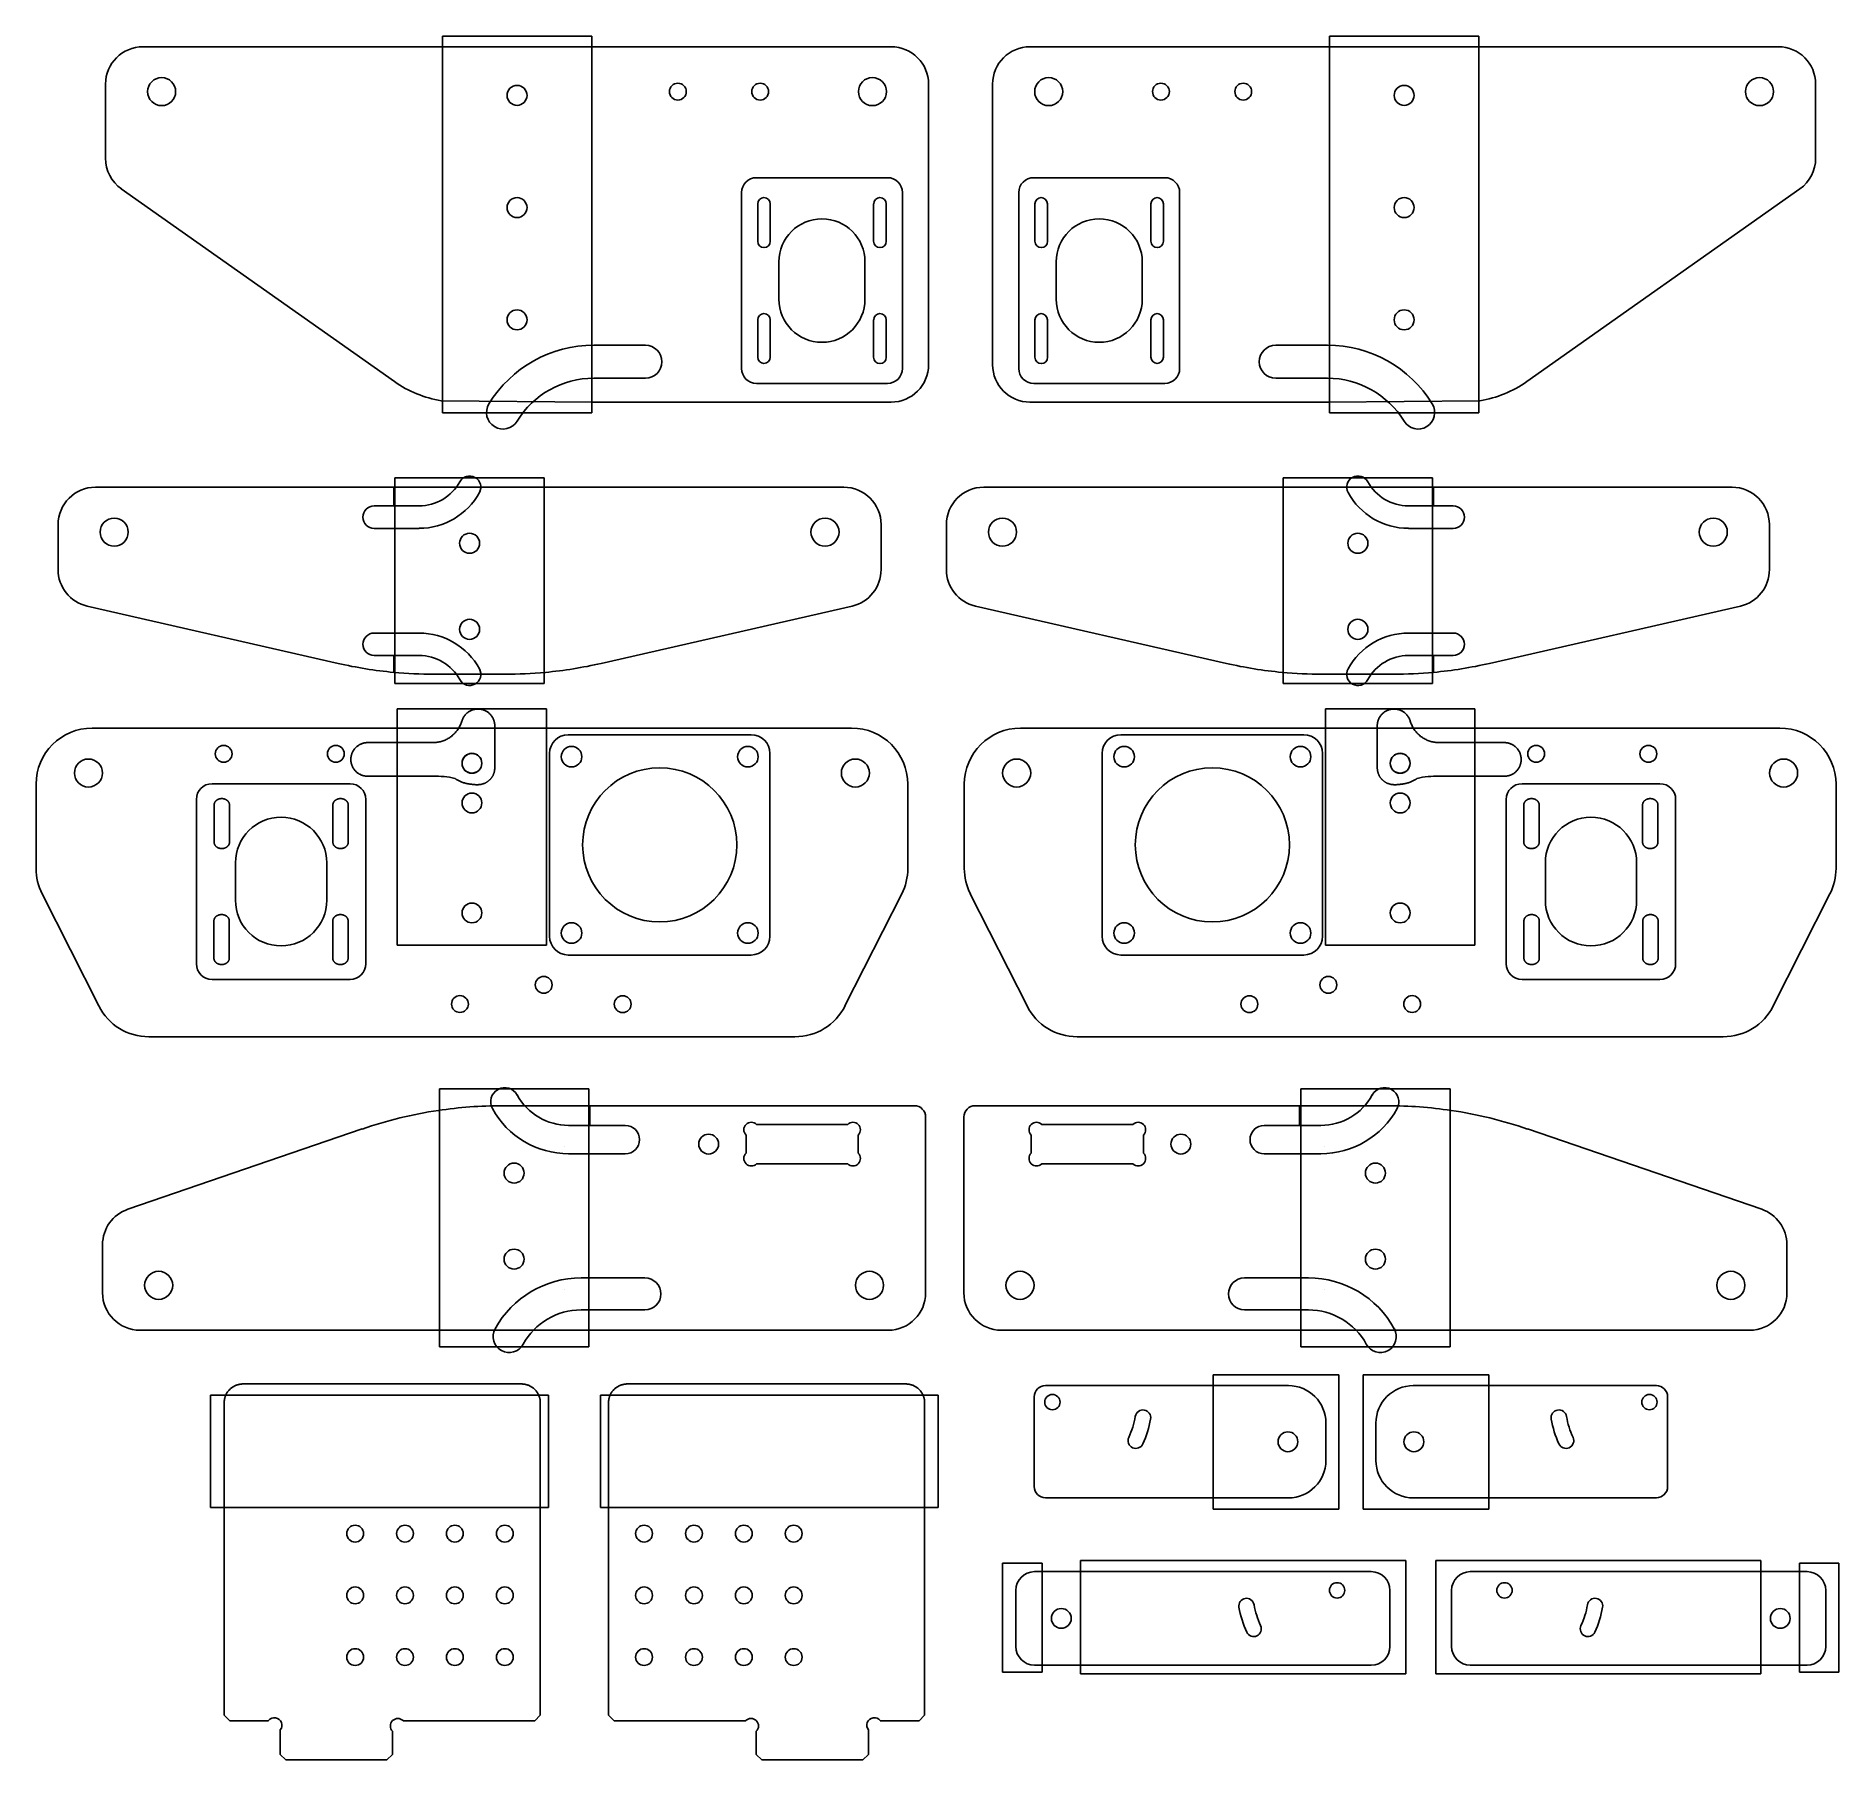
# Model space of a CAD drawing. Extents: x -164 to 318, y -425 to 35.
import ezdxf

# ---------------------------------------------------------------- set-up
doc = ezdxf.new("R2010")
doc.units = 0
doc.layers.get('0').update_dxf_attribs({"linetype": 'CONTINUOUS'})

msp = doc.modelspace()

# ---------------------------------------------------------------- linework, layer by layer
for p, q in [((-15.66, 35.36), (-55.56, 35.36)), ((-55.56, 35.36), (-55.56, -65.36)), ((-15.66, -65.36), (-15.66, 35.36)), ((181.55, -65.36), (181.55, 35.36)), ((181.55, 35.36), (221.45, 35.36)), ((221.45, 35.36), (221.45, -65.36)), ((-135.61, 32.5), (64.39, 32.5)), ((301.5, 32.5), (101.5, 32.5)), ((-145.61, 2.68), (-145.61, 22.5)), ((74.39, 22.5), (74.39, -52.5)), ((91.5, 22.5), (91.5, -52.5)), ((311.5, 2.68), (311.5, 22.5)), ((63.39, -2.5), (28.39, -2.5)), ((102.5, -2.5), (137.5, -2.5)), ((-68.39, -57.01), (-141.38, -5.49)), ((24.39, -6.5), (24.39, -53.5)), ((28.71, -19.5), (28.71, -9.5)), ((32.06, -9.5), (32.06, -19.5)), ((59.71, -19.5), (59.71, -9.5)), ((63.06, -9.5), (63.06, -19.5)), ((67.39, -53.5), (67.39, -6.5)), ((98.5, -53.5), (98.5, -6.5)), ((102.83, -9.5), (102.83, -19.5)), ((106.18, -19.5), (106.18, -9.5)), ((133.83, -9.5), (133.83, -19.5)), ((137.18, -19.5), (137.18, -9.5)), ((141.5, -6.5), (141.5, -53.5)), ((234.28, -57.01), (307.27, -5.49)), ((34.39, -25), (34.39, -35)), ((57.39, -35), (57.39, -25)), ((108.5, -35), (108.5, -25)), ((131.5, -25), (131.5, -35)), ((28.71, -40.5), (28.71, -50.5)), ((32.06, -50.5), (32.06, -40.5)), ((59.71, -50.5), (59.71, -40.5)), ((63.06, -40.5), (63.06, -50.5)), ((102.83, -40.5), (102.83, -50.5)), ((106.18, -50.5), (106.18, -40.5)), ((133.83, -50.5), (133.83, -40.5)), ((137.18, -40.5), (137.18, -50.5)), ((28.39, -57.5), (63.39, -57.5)), ((137.5, -57.5), (102.5, -57.5)), ((-15.36, -62.5), (-55.86, -62.12)), ((64.39, -62.5), (-15.36, -62.5)), ((101.5, -62.5), (181.25, -62.5)), ((181.25, -62.5), (221.75, -62.12)), ((-55.56, -65.36), (-15.66, -65.36)), ((221.45, -65.36), (181.55, -65.36)), ((184.03, -322.5), (150.44, -322.5)), ((150.44, -322.5), (150.44, -358.45)), ((184.03, -358.45), (184.03, -322.5)), ((190.52, -358.45), (190.52, -322.5)), ((190.52, -322.5), (224.11, -322.5)), ((224.11, -322.5), (224.11, -358.45)), ((-113.33, -327.67), (-113.4, -327.82)), ((-113.25, -327.52), (-113.33, -327.67)), ((-113.16, -327.37), (-113.25, -327.52)), ((-113.07, -327.22), (-113.16, -327.37)), ((-112.97, -327.08), (-113.07, -327.22)), ((-112.87, -326.95), (-112.97, -327.08)), ((-112.77, -326.81), (-112.87, -326.95)), ((-112.66, -326.68), (-112.77, -326.81)), ((-112.54, -326.55), (-112.66, -326.68)), ((-112.42, -326.43), (-112.54, -326.55)), ((-112.3, -326.31), (-112.42, -326.43)), ((-112.17, -326.2), (-112.3, -326.31)), ((-112.04, -326.09), (-112.17, -326.2)), ((-111.91, -325.98), (-112.04, -326.09)), ((-111.77, -325.88), (-111.91, -325.98)), ((-111.63, -325.79), (-111.77, -325.88)), ((-111.49, -325.69), (-111.63, -325.79)), ((-111.34, -325.61), (-111.49, -325.69)), ((-111.19, -325.53), (-111.34, -325.61)), ((-111.04, -325.45), (-111.19, -325.53)), ((-110.88, -325.38), (-111.04, -325.45)), ((-110.72, -325.31), (-110.88, -325.38)), ((-110.56, -325.26), (-110.72, -325.31)), ((-110.4, -325.2), (-110.56, -325.26)), ((-110.24, -325.15), (-110.4, -325.2)), ((-110.07, -325.11), (-110.24, -325.15)), ((-109.91, -325.07), (-110.07, -325.11)), ((-109.74, -325.04), (-109.91, -325.07)), ((-109.57, -325.01), (-109.74, -325.04)), ((-109.4, -324.99), (-109.57, -325.01)), ((-109.23, -324.98), (-109.4, -324.99)), ((-109.06, -324.97), (-109.23, -324.98)), ((-108.89, -324.97), (-109.06, -324.97)), ((-34.39, -324.97), (-108.89, -324.97)), ((-34.22, -324.97), (-34.39, -324.97)), ((-34.05, -324.98), (-34.22, -324.97)), ((-33.88, -324.99), (-34.05, -324.98)), ((-33.71, -325.01), (-33.88, -324.99)), ((-33.54, -325.04), (-33.71, -325.01)), ((-33.37, -325.07), (-33.54, -325.04)), ((-33.2, -325.11), (-33.37, -325.07)), ((-33.04, -325.15), (-33.2, -325.11)), ((-32.88, -325.2), (-33.04, -325.15)), ((-32.71, -325.26), (-32.88, -325.2)), ((-32.55, -325.31), (-32.71, -325.26)), ((-32.4, -325.38), (-32.55, -325.31)), ((-32.24, -325.45), (-32.4, -325.38)), ((-32.09, -325.53), (-32.24, -325.45)), ((-31.94, -325.61), (-32.09, -325.53)), ((-31.79, -325.69), (-31.94, -325.61)), ((-31.65, -325.79), (-31.79, -325.69)), ((-31.51, -325.88), (-31.65, -325.79)), ((-31.37, -325.98), (-31.51, -325.88)), ((-31.23, -326.09), (-31.37, -325.98)), ((-31.1, -326.2), (-31.23, -326.09)), ((-30.98, -326.31), (-31.1, -326.2)), ((-30.85, -326.43), (-30.98, -326.31)), ((-30.73, -326.55), (-30.85, -326.43)), ((-30.62, -326.68), (-30.73, -326.55)), ((-30.51, -326.81), (-30.62, -326.68)), ((-30.4, -326.95), (-30.51, -326.81)), ((-30.3, -327.08), (-30.4, -326.95)), ((-30.21, -327.22), (-30.3, -327.08)), ((-30.12, -327.37), (-30.21, -327.22)), ((-30.03, -327.52), (-30.12, -327.37)), ((-29.95, -327.67), (-30.03, -327.52)), ((-29.87, -327.82), (-29.95, -327.67)), ((-10.67, -327.82), (-10.6, -327.67)), ((-10.6, -327.67), (-10.51, -327.52)), ((-10.51, -327.52), (-10.43, -327.37)), ((-10.43, -327.37), (-10.34, -327.22)), ((-10.34, -327.22), (-10.24, -327.08)), ((-10.24, -327.08), (-10.14, -326.95)), ((-10.14, -326.95), (-10.04, -326.81)), ((-10.04, -326.81), (-9.93, -326.68)), ((-9.93, -326.68), (-9.81, -326.55)), ((-9.81, -326.55), (-9.69, -326.43)), ((-9.69, -326.43), (-9.57, -326.31)), ((-9.57, -326.31), (-9.44, -326.2)), ((-9.44, -326.2), (-9.31, -326.09)), ((-9.31, -326.09), (-9.18, -325.98)), ((-9.18, -325.98), (-9.04, -325.88)), ((-9.04, -325.88), (-8.9, -325.79)), ((-8.9, -325.79), (-8.75, -325.69)), ((-8.75, -325.69), (-8.61, -325.61)), ((-8.61, -325.61), (-8.46, -325.53)), ((-8.46, -325.53), (-8.3, -325.45)), ((-8.3, -325.45), (-8.15, -325.38)), ((-8.15, -325.38), (-7.99, -325.31)), ((-7.99, -325.31), (-7.83, -325.26)), ((-7.83, -325.26), (-7.67, -325.2)), ((-7.67, -325.2), (-7.51, -325.15)), ((-7.51, -325.15), (-7.34, -325.11)), ((-7.34, -325.11), (-7.17, -325.07)), ((-7.17, -325.07), (-7.01, -325.04)), ((-7.01, -325.04), (-6.84, -325.01)), ((-6.84, -325.01), (-6.67, -324.99)), ((-6.67, -324.99), (-6.5, -324.98)), ((-6.5, -324.98), (-6.33, -324.97)), ((-6.33, -324.97), (-6.16, -324.97)), ((-6.16, -324.97), (68.34, -324.97)), ((68.34, -324.97), (68.51, -324.97)), ((68.51, -324.97), (68.68, -324.98)), ((68.68, -324.98), (68.85, -324.99)), ((68.85, -324.99), (69.02, -325.01)), ((69.02, -325.01), (69.19, -325.04)), ((69.19, -325.04), (69.36, -325.07)), ((69.36, -325.07), (69.53, -325.11)), ((69.53, -325.11), (69.69, -325.15)), ((69.69, -325.15), (69.86, -325.2)), ((69.86, -325.2), (70.02, -325.26)), ((70.02, -325.26), (70.18, -325.31)), ((70.18, -325.31), (70.34, -325.38)), ((70.34, -325.38), (70.49, -325.45)), ((70.49, -325.45), (70.64, -325.53)), ((70.64, -325.53), (70.79, -325.61)), ((70.79, -325.61), (70.94, -325.69)), ((70.94, -325.69), (71.09, -325.79)), ((71.09, -325.79), (71.23, -325.88)), ((71.23, -325.88), (71.36, -325.98)), ((71.36, -325.98), (71.5, -326.09)), ((71.5, -326.09), (71.63, -326.2)), ((71.63, -326.2), (71.76, -326.31)), ((71.76, -326.31), (71.88, -326.43)), ((71.88, -326.43), (72, -326.55)), ((72, -326.55), (72.11, -326.68)), ((72.11, -326.68), (72.22, -326.81)), ((72.22, -326.81), (72.33, -326.95)), ((72.33, -326.95), (72.43, -327.08)), ((72.43, -327.08), (72.52, -327.22)), ((72.52, -327.22), (72.62, -327.37)), ((72.62, -327.37), (72.7, -327.52)), ((72.7, -327.52), (72.78, -327.67)), ((72.78, -327.67), (72.86, -327.82)), ((-27.22, -327.97), (-117.51, -327.97)), ((-117.51, -327.97), (-117.51, -357.97)), ((-113.88, -329.63), (-113.89, -329.8)), ((-113.89, -329.8), (-113.89, -329.97)), ((-113.89, -329.97), (-113.89, -357.97)), ((-113.86, -329.46), (-113.88, -329.63)), ((-113.84, -329.29), (-113.86, -329.46)), ((-113.82, -329.12), (-113.84, -329.29)), ((-113.78, -328.95), (-113.82, -329.12)), ((-113.75, -328.78), (-113.78, -328.95)), ((-113.7, -328.62), (-113.75, -328.78)), ((-113.65, -328.45), (-113.7, -328.62)), ((-113.6, -328.29), (-113.65, -328.45)), ((-113.54, -328.13), (-113.6, -328.29)), ((-113.47, -327.97), (-113.54, -328.13)), ((-113.4, -327.82), (-113.47, -327.97)), ((-29.8, -327.97), (-29.87, -327.82)), ((-29.74, -328.13), (-29.8, -327.97)), ((-29.68, -328.29), (-29.74, -328.13)), ((-29.62, -328.45), (-29.68, -328.29)), ((-29.57, -328.62), (-29.62, -328.45)), ((-29.53, -328.78), (-29.57, -328.62)), ((-29.49, -328.95), (-29.53, -328.78)), ((-29.46, -329.12), (-29.49, -328.95)), ((-29.44, -329.29), (-29.46, -329.12)), ((-29.41, -329.46), (-29.44, -329.29)), ((-29.4, -329.63), (-29.41, -329.46)), ((-29.39, -329.8), (-29.4, -329.63)), ((-29.39, -329.97), (-29.39, -329.8)), ((-29.39, -357.97), (-29.39, -329.97)), ((-27.22, -357.97), (-27.22, -327.97)), ((-13.32, -357.97), (-13.32, -327.97)), ((-13.32, -327.97), (76.96, -327.97)), ((-11.16, -329.97), (-11.15, -329.8)), ((-11.16, -357.97), (-11.16, -329.97)), ((-11.15, -329.8), (-11.14, -329.63)), ((-11.14, -329.63), (-11.13, -329.46)), ((-11.13, -329.46), (-11.11, -329.29)), ((-11.11, -329.29), (-11.08, -329.12)), ((-11.08, -329.12), (-11.05, -328.95)), ((-11.05, -328.95), (-11.01, -328.78)), ((-11.01, -328.78), (-10.97, -328.62)), ((-10.97, -328.62), (-10.92, -328.45)), ((-10.92, -328.45), (-10.87, -328.29)), ((-10.87, -328.29), (-10.81, -328.13)), ((-10.81, -328.13), (-10.74, -327.97)), ((-10.74, -327.97), (-10.67, -327.82)), ((72.86, -327.82), (72.93, -327.97)), ((72.93, -327.97), (72.99, -328.13)), ((72.99, -328.13), (73.05, -328.29)), ((73.05, -328.29), (73.11, -328.45)), ((73.11, -328.45), (73.16, -328.62)), ((73.16, -328.62), (73.2, -328.78)), ((73.2, -328.78), (73.24, -328.95)), ((73.24, -328.95), (73.27, -329.12)), ((73.27, -329.12), (73.3, -329.29)), ((73.3, -329.29), (73.32, -329.46)), ((73.32, -329.46), (73.33, -329.63)), ((73.33, -329.63), (73.34, -329.8)), ((73.34, -329.8), (73.34, -329.97)), ((73.34, -329.97), (73.34, -357.97)), ((76.96, -327.97), (76.96, -357.97)), ((-117.51, -357.97), (-27.22, -357.97)), ((-113.89, -357.97), (-113.89, -413.47)), ((-29.39, -413.47), (-29.39, -357.97)), ((76.96, -357.97), (-13.32, -357.97)), ((-11.16, -413.47), (-11.16, -357.97)), ((73.34, -357.97), (73.34, -413.47)), ((150.44, -358.45), (184.03, -358.45)), ((224.11, -358.45), (190.52, -358.45)), ((104.72, -372.87), (94.18, -372.87)), ((94.18, -372.87), (94.18, -401.99)), ((104.72, -401.99), (104.72, -372.87)), ((201.95, -372.18), (115.02, -372.18)), ((115.02, -372.18), (115.02, -402.45)), ((201.95, -402.45), (201.95, -372.18)), ((209.96, -402.45), (209.96, -372.18)), ((209.96, -372.18), (296.89, -372.18)), ((296.89, -372.18), (296.89, -402.45)), ((307.19, -401.99), (307.19, -372.87)), ((307.19, -372.87), (317.72, -372.87)), ((317.72, -372.87), (317.72, -401.99)), ((94.18, -401.99), (104.72, -401.99)), ((115.02, -402.45), (201.95, -402.45)), ((296.89, -402.45), (209.96, -402.45)), ((317.72, -401.99), (307.19, -401.99)), ((-113.89, -413.47), (-112.39, -414.97)), ((-30.89, -414.97), (-29.39, -413.47)), ((-9.66, -414.97), (-11.16, -413.47)), ((73.34, -413.47), (71.84, -414.97)), ((-112.39, -414.97), (-102.02, -414.97)), ((-98.89, -417.46), (-98.89, -423.97)), ((-68.89, -423.97), (-68.89, -417.79)), ((-66.06, -414.97), (-30.89, -414.97)), ((25.51, -414.97), (-9.66, -414.97)), ((28.34, -423.97), (28.34, -417.79)), ((58.34, -417.46), (58.34, -423.97)), ((71.84, -414.97), (61.47, -414.97)), ((-98.89, -423.97), (-97.39, -425.47)), ((-70.39, -425.47), (-68.89, -423.97)), ((29.84, -425.47), (28.34, -423.97)), ((58.34, -423.97), (56.84, -425.47)), ((-97.39, -425.47), (-70.39, -425.47)), ((56.84, -425.47), (29.84, -425.47))]:
    msp.add_line(p, q)
at = {"color": 0, "linetype": 'BYBLOCK'}
for p, q in [((-1.3, -47.28), (-15.11, -47.28)), ((167.18, -47.28), (181, -47.28)), ((-15.11, -56.12), (-1.3, -56.12)), ((181, -56.12), (167.18, -56.12)), ((-148.29, -85.24), (51.71, -85.24)), ((-68.54, -90.24), (-68.54, -85.24)), ((-68.54, -85.24), (-68.54, -90.24)), ((-28.34, -82.74), (-68.24, -82.74)), ((-68.24, -82.74), (-68.24, -137.74)), ((-28.34, -137.74), (-28.34, -82.74)), ((289.14, -85.24), (89.14, -85.24)), ((169.19, -137.74), (169.19, -82.74)), ((169.19, -82.74), (209.09, -82.74)), ((209.09, -82.74), (209.09, -137.74)), ((209.39, -85.24), (209.39, -90.24)), ((209.39, -90.24), (209.39, -85.24)), ((-61.79, -90.24), (-73.79, -90.24)), ((202.64, -90.24), (214.64, -90.24)), ((-158.29, -107.26), (-158.29, -95.24)), ((-73.79, -96.24), (-61.79, -96.24)), ((-68.54, -96.24), (-73.79, -96.24)), ((61.71, -95.24), (61.71, -107.26)), ((79.14, -95.24), (79.14, -107.26)), ((214.64, -96.24), (202.64, -96.24)), ((209.39, -96.24), (214.64, -96.24)), ((299.14, -107.26), (299.14, -95.24)), ((-83.44, -132.34), (-150.52, -117.01)), ((53.94, -117.01), (-13.14, -132.34)), ((86.91, -117.01), (153.99, -132.34)), ((224.29, -132.34), (291.37, -117.01)), ((-61.79, -124.24), (-73.79, -124.24)), ((202.64, -124.24), (214.64, -124.24)), ((-68.54, -130.24), (-73.79, -130.24)), ((-73.79, -130.24), (-61.79, -130.24)), ((-68.54, -134.73), (-68.54, -130.24)), ((-61.79, -130.24), (-61.79, -130.24)), ((214.64, -130.24), (202.64, -130.24)), ((202.64, -130.24), (202.64, -130.24)), ((209.39, -130.24), (214.64, -130.24)), ((209.39, -134.73), (209.39, -130.24)), ((-68.24, -137.74), (-28.34, -137.74)), ((-38.77, -135.24), (-57.82, -135.24)), ((209.09, -137.74), (169.19, -137.74)), ((179.61, -135.24), (198.66, -135.24)), ((-27.72, -144.47), (-67.62, -144.47)), ((-67.62, -144.47), (-67.62, -207.65)), ((-46.5, -144.56), (-46.65, -144.58)), ((-46.34, -144.54), (-46.5, -144.56)), ((-46.19, -144.54), (-46.34, -144.54)), ((-46.03, -144.54), (-46.19, -144.54)), ((-45.87, -144.54), (-46.03, -144.54)), ((-45.72, -144.55), (-45.87, -144.54)), ((-45.56, -144.56), (-45.72, -144.55)), ((-45.41, -144.58), (-45.56, -144.56)), ((-27.72, -207.65), (-27.72, -144.47)), ((180.49, -144.47), (220.39, -144.47)), ((180.49, -207.65), (180.49, -144.47)), ((198.17, -144.58), (198.33, -144.56)), ((198.33, -144.56), (198.48, -144.55)), ((198.48, -144.55), (198.64, -144.54)), ((198.64, -144.54), (198.79, -144.54)), ((198.79, -144.54), (198.95, -144.54)), ((198.95, -144.54), (199.11, -144.54)), ((199.11, -144.54), (199.26, -144.56)), ((199.26, -144.56), (199.42, -144.58)), ((220.39, -144.47), (220.39, -207.65)), ((-51, -149.3), (-51.14, -149.54)), ((-50.87, -149.05), (-51, -149.3)), ((-50.75, -148.8), (-50.87, -149.05)), ((-50.64, -148.54), (-50.75, -148.8)), ((-50.54, -148.28), (-50.64, -148.54)), ((-50.45, -148.02), (-50.54, -148.28)), ((-50.36, -147.75), (-50.45, -148.02)), ((-50.31, -147.6), (-50.36, -147.75)), ((-50.26, -147.45), (-50.31, -147.6)), ((-50.2, -147.31), (-50.26, -147.45)), ((-50.14, -147.16), (-50.2, -147.31)), ((-50.07, -147.02), (-50.14, -147.16)), ((-50, -146.88), (-50.07, -147.02)), ((-49.93, -146.75), (-50, -146.88)), ((-49.84, -146.61), (-49.93, -146.75)), ((-49.76, -146.48), (-49.84, -146.61)), ((-49.67, -146.36), (-49.76, -146.48)), ((-49.57, -146.23), (-49.67, -146.36)), ((-49.47, -146.11), (-49.57, -146.23)), ((-49.37, -146), (-49.47, -146.11)), ((-49.26, -145.88), (-49.37, -146)), ((-49.15, -145.77), (-49.26, -145.88)), ((-49.03, -145.67), (-49.15, -145.77)), ((-48.92, -145.56), (-49.03, -145.67)), ((-48.79, -145.47), (-48.92, -145.56)), ((-48.67, -145.37), (-48.79, -145.47)), ((-48.54, -145.29), (-48.67, -145.37)), ((-48.41, -145.2), (-48.54, -145.29)), ((-48.27, -145.12), (-48.41, -145.2)), ((-48.14, -145.05), (-48.27, -145.12)), ((-48, -144.98), (-48.14, -145.05)), ((-47.85, -144.91), (-48, -144.98)), ((-47.71, -144.85), (-47.85, -144.91)), ((-47.56, -144.8), (-47.71, -144.85)), ((-47.42, -144.75), (-47.56, -144.8)), ((-47.27, -144.7), (-47.42, -144.75)), ((-47.11, -144.66), (-47.27, -144.7)), ((-46.96, -144.63), (-47.11, -144.66)), ((-46.81, -144.6), (-46.96, -144.63)), ((-46.65, -144.58), (-46.81, -144.6)), ((-45.25, -144.61), (-45.41, -144.58)), ((-45.1, -144.64), (-45.25, -144.61)), ((-44.95, -144.67), (-45.1, -144.64)), ((-44.8, -144.71), (-44.95, -144.67)), ((-44.65, -144.76), (-44.8, -144.71)), ((-44.5, -144.81), (-44.65, -144.76)), ((-44.35, -144.87), (-44.5, -144.81)), ((-44.21, -144.93), (-44.35, -144.87)), ((-44.07, -145), (-44.21, -144.93)), ((-43.93, -145.07), (-44.07, -145)), ((-43.79, -145.14), (-43.93, -145.07)), ((-43.66, -145.23), (-43.79, -145.14)), ((-43.53, -145.31), (-43.66, -145.23)), ((-43.4, -145.4), (-43.53, -145.31)), ((-43.28, -145.5), (-43.4, -145.4)), ((-43.16, -145.59), (-43.28, -145.5)), ((-43.04, -145.7), (-43.16, -145.59)), ((-42.92, -145.8), (-43.04, -145.7)), ((-42.81, -145.92), (-42.92, -145.8)), ((-42.71, -146.03), (-42.81, -145.92)), ((-42.6, -146.15), (-42.71, -146.03)), ((-42.51, -146.27), (-42.6, -146.15)), ((-42.41, -146.39), (-42.51, -146.27)), ((-42.32, -146.52), (-42.41, -146.39)), ((-42.24, -146.65), (-42.32, -146.52)), ((-42.16, -146.79), (-42.24, -146.65)), ((-42.08, -146.93), (-42.16, -146.79)), ((-42.01, -147.06), (-42.08, -146.93)), ((-41.95, -147.21), (-42.01, -147.06)), ((-41.89, -147.35), (-41.95, -147.21)), ((-41.83, -147.5), (-41.89, -147.35)), ((-41.78, -147.64), (-41.83, -147.5)), ((-41.73, -147.79), (-41.78, -147.64)), ((-41.69, -147.94), (-41.73, -147.79)), ((-41.66, -148.1), (-41.69, -147.94)), ((-41.63, -148.25), (-41.66, -148.1)), ((-41.6, -148.41), (-41.63, -148.25)), ((-41.58, -148.56), (-41.6, -148.41)), ((-41.57, -148.72), (-41.58, -148.56)), ((-41.56, -148.87), (-41.57, -148.72)), ((-41.56, -149.03), (-41.56, -148.87)), ((-41.56, -160.26), (-41.56, -149.03)), ((194.32, -149.03), (194.33, -148.87)), ((194.32, -160.26), (194.32, -149.03)), ((194.33, -148.72), (194.35, -148.56)), ((194.33, -148.87), (194.33, -148.72)), ((194.35, -148.56), (194.37, -148.41)), ((194.37, -148.41), (194.39, -148.25)), ((194.39, -148.25), (194.42, -148.1)), ((194.42, -148.1), (194.46, -147.94)), ((194.46, -147.94), (194.5, -147.79)), ((194.5, -147.79), (194.54, -147.64)), ((194.54, -147.64), (194.59, -147.5)), ((194.59, -147.5), (194.65, -147.35)), ((194.65, -147.35), (194.71, -147.21)), ((194.71, -147.21), (194.77, -147.06)), ((194.77, -147.06), (194.85, -146.93)), ((194.85, -146.93), (194.92, -146.79)), ((194.92, -146.79), (195, -146.65)), ((195, -146.65), (195.09, -146.52)), ((195.09, -146.52), (195.18, -146.39)), ((195.18, -146.39), (195.27, -146.27)), ((195.27, -146.27), (195.37, -146.15)), ((195.37, -146.15), (195.47, -146.03)), ((195.47, -146.03), (195.58, -145.92)), ((195.58, -145.92), (195.69, -145.8)), ((195.69, -145.8), (195.8, -145.7)), ((195.8, -145.7), (195.92, -145.59)), ((195.92, -145.59), (196.04, -145.5)), ((196.04, -145.5), (196.16, -145.4)), ((196.16, -145.4), (196.29, -145.31)), ((196.29, -145.31), (196.42, -145.23)), ((196.42, -145.23), (196.56, -145.14)), ((196.56, -145.14), (196.69, -145.07)), ((196.69, -145.07), (196.83, -145)), ((196.83, -145), (196.97, -144.93)), ((196.97, -144.93), (197.12, -144.87)), ((197.12, -144.87), (197.26, -144.81)), ((197.26, -144.81), (197.41, -144.76)), ((197.41, -144.76), (197.56, -144.71)), ((197.56, -144.71), (197.71, -144.67)), ((197.71, -144.67), (197.86, -144.64)), ((197.86, -144.64), (198.02, -144.61)), ((198.02, -144.61), (198.17, -144.58)), ((199.42, -144.58), (199.57, -144.6)), ((199.57, -144.6), (199.72, -144.63)), ((199.72, -144.63), (199.88, -144.66)), ((199.88, -144.66), (200.03, -144.7)), ((200.03, -144.7), (200.18, -144.75)), ((200.18, -144.75), (200.33, -144.8)), ((200.33, -144.8), (200.47, -144.85)), ((200.47, -144.85), (200.62, -144.91)), ((200.62, -144.91), (200.76, -144.98)), ((200.76, -144.98), (200.9, -145.05)), ((200.9, -145.05), (201.04, -145.12)), ((201.04, -145.12), (201.17, -145.2)), ((201.17, -145.2), (201.3, -145.29)), ((201.3, -145.29), (201.43, -145.37)), ((201.43, -145.37), (201.56, -145.47)), ((201.56, -145.47), (201.68, -145.56)), ((201.68, -145.56), (201.8, -145.67)), ((201.8, -145.67), (201.91, -145.77)), ((201.91, -145.77), (202.02, -145.88)), ((202.02, -145.88), (202.13, -146)), ((202.13, -146), (202.24, -146.11)), ((202.24, -146.11), (202.33, -146.23)), ((202.33, -146.23), (202.43, -146.36)), ((202.43, -146.36), (202.52, -146.48)), ((202.52, -146.48), (202.61, -146.61)), ((202.61, -146.61), (202.69, -146.75)), ((202.69, -146.75), (202.77, -146.88)), ((202.77, -146.88), (202.84, -147.02)), ((202.84, -147.02), (202.9, -147.16)), ((202.9, -147.16), (202.97, -147.31)), ((202.97, -147.31), (203.02, -147.45)), ((203.02, -147.45), (203.08, -147.6)), ((203.08, -147.6), (203.12, -147.75)), ((203.12, -147.75), (203.21, -148.02)), ((203.21, -148.02), (203.3, -148.28)), ((203.3, -148.28), (203.4, -148.54)), ((203.4, -148.54), (203.52, -148.8)), ((203.52, -148.8), (203.64, -149.05)), ((203.64, -149.05), (203.76, -149.3)), ((203.76, -149.3), (203.9, -149.54)), ((-149.17, -149.65), (53.83, -149.65)), ((-77.9, -154.19), (-78.03, -154.27)), ((-77.77, -154.11), (-77.9, -154.19)), ((-77.63, -154.04), (-77.77, -154.11)), ((-77.49, -153.97), (-77.63, -154.04)), ((-77.35, -153.9), (-77.49, -153.97)), ((-77.21, -153.84), (-77.35, -153.9)), ((-77.06, -153.79), (-77.21, -153.84)), ((-76.91, -153.74), (-77.06, -153.79)), ((-76.77, -153.69), (-76.91, -153.74)), ((-76.62, -153.65), (-76.77, -153.69)), ((-76.47, -153.62), (-76.62, -153.65)), ((-76.31, -153.59), (-76.47, -153.62)), ((-76.16, -153.56), (-76.31, -153.59)), ((-76.01, -153.55), (-76.16, -153.56)), ((-75.85, -153.53), (-76.01, -153.55)), ((-75.7, -153.52), (-75.85, -153.53)), ((-75.54, -153.52), (-75.7, -153.52)), ((-58.1, -153.52), (-75.54, -153.52)), ((-57.82, -153.52), (-58.1, -153.52)), ((-57.54, -153.5), (-57.82, -153.52)), ((-57.26, -153.48), (-57.54, -153.5)), ((-56.98, -153.44), (-57.26, -153.48)), ((-56.71, -153.4), (-56.98, -153.44)), ((-56.43, -153.35), (-56.71, -153.4)), ((-56.16, -153.29), (-56.43, -153.35)), ((-55.89, -153.21), (-56.16, -153.29)), ((-55.62, -153.13), (-55.89, -153.21)), ((-55.36, -153.04), (-55.62, -153.13)), ((-55.09, -152.94), (-55.36, -153.04)), ((-54.84, -152.83), (-55.09, -152.94)), ((-54.58, -152.72), (-54.84, -152.83)), ((-54.33, -152.59), (-54.58, -152.72)), ((-54.09, -152.46), (-54.33, -152.59)), ((-53.85, -152.31), (-54.09, -152.46)), ((-53.61, -152.16), (-53.85, -152.31)), ((-53.38, -152), (-53.61, -152.16)), ((-53.16, -151.84), (-53.38, -152)), ((-52.94, -151.66), (-53.16, -151.84)), ((-52.73, -151.48), (-52.94, -151.66)), ((-52.52, -151.29), (-52.73, -151.48)), ((-52.32, -151.09), (-52.52, -151.29)), ((-52.13, -150.89), (-52.32, -151.09)), ((-51.95, -150.68), (-52.13, -150.89)), ((-51.77, -150.46), (-51.95, -150.68)), ((-51.6, -150.24), (-51.77, -150.46)), ((-51.44, -150.01), (-51.6, -150.24)), ((-51.28, -149.78), (-51.44, -150.01)), ((-51.14, -149.54), (-51.28, -149.78)), ((-27.72, -207.65), (-27.72, -149.65)), ((-27.72, -149.65), (-27.72, -207.65)), ((26.98, -151.4), (-21.92, -151.4)), ((301.94, -149.65), (98.94, -149.65)), ((125.79, -151.4), (174.69, -151.4)), ((180.49, -207.65), (180.49, -149.65)), ((180.49, -149.65), (180.49, -207.65)), ((203.9, -149.54), (204.05, -149.78)), ((204.05, -149.78), (204.2, -150.01)), ((204.2, -150.01), (204.36, -150.24)), ((204.36, -150.24), (204.53, -150.46)), ((204.53, -150.46), (204.71, -150.68)), ((204.71, -150.68), (204.9, -150.89)), ((204.9, -150.89), (205.09, -151.09)), ((205.09, -151.09), (205.29, -151.29)), ((205.29, -151.29), (205.49, -151.48)), ((205.49, -151.48), (205.7, -151.66)), ((205.7, -151.66), (205.92, -151.84)), ((205.92, -151.84), (206.15, -152)), ((206.15, -152), (206.38, -152.16)), ((206.38, -152.16), (206.61, -152.31)), ((206.61, -152.31), (206.85, -152.46)), ((206.85, -152.46), (207.1, -152.59)), ((207.1, -152.59), (207.35, -152.72)), ((207.35, -152.72), (207.6, -152.83)), ((207.6, -152.83), (207.86, -152.94)), ((207.86, -152.94), (208.12, -153.04)), ((208.12, -153.04), (208.38, -153.13)), ((208.38, -153.13), (208.65, -153.21)), ((208.65, -153.21), (208.92, -153.29)), ((208.92, -153.29), (209.19, -153.35)), ((209.19, -153.35), (209.47, -153.4)), ((209.47, -153.4), (209.75, -153.44)), ((209.75, -153.44), (210.02, -153.48)), ((210.02, -153.48), (210.3, -153.5)), ((210.3, -153.5), (210.58, -153.52)), ((210.58, -153.52), (210.86, -153.52)), ((210.86, -153.52), (228.3, -153.52)), ((228.3, -153.52), (228.46, -153.52)), ((228.46, -153.52), (228.61, -153.53)), ((228.61, -153.53), (228.77, -153.55)), ((228.77, -153.55), (228.92, -153.56)), ((228.92, -153.56), (229.08, -153.59)), ((229.08, -153.59), (229.23, -153.62)), ((229.23, -153.62), (229.38, -153.65)), ((229.38, -153.65), (229.53, -153.69)), ((229.53, -153.69), (229.68, -153.74)), ((229.68, -153.74), (229.82, -153.79)), ((229.82, -153.79), (229.97, -153.84)), ((229.97, -153.84), (230.11, -153.9)), ((230.11, -153.9), (230.25, -153.97)), ((230.25, -153.97), (230.39, -154.04)), ((230.39, -154.04), (230.53, -154.11)), ((230.53, -154.11), (230.66, -154.19)), ((230.66, -154.19), (230.79, -154.27)), ((-80.02, -157.63), (-80.03, -157.78)), ((-80.03, -157.78), (-80.03, -157.94)), ((-80.03, -157.94), (-80.03, -158.09)), ((-80.03, -158.09), (-80.03, -158.25)), ((-80.03, -158.25), (-80.02, -158.4)), ((-80, -157.47), (-80.02, -157.63)), ((-80.02, -158.4), (-80, -158.56)), ((-79.98, -157.32), (-80, -157.47)), ((-80, -158.56), (-79.98, -158.71)), ((-79.95, -157.17), (-79.98, -157.32)), ((-79.98, -158.71), (-79.95, -158.86)), ((-79.92, -157.02), (-79.95, -157.17)), ((-79.95, -158.86), (-79.92, -159.02)), ((-79.88, -156.86), (-79.92, -157.02)), ((-79.92, -159.02), (-79.88, -159.17)), ((-79.84, -156.72), (-79.88, -156.86)), ((-79.79, -156.57), (-79.84, -156.72)), ((-79.74, -156.42), (-79.79, -156.57)), ((-79.68, -156.28), (-79.74, -156.42)), ((-79.62, -156.14), (-79.68, -156.28)), ((-79.56, -156), (-79.62, -156.14)), ((-79.48, -155.86), (-79.56, -156)), ((-79.41, -155.72), (-79.48, -155.86)), ((-79.32, -155.59), (-79.41, -155.72)), ((-79.24, -155.46), (-79.32, -155.59)), ((-79.15, -155.34), (-79.24, -155.46)), ((-79.05, -155.21), (-79.15, -155.34)), ((-78.96, -155.09), (-79.05, -155.21)), ((-78.85, -154.98), (-78.96, -155.09)), ((-78.75, -154.87), (-78.85, -154.98)), ((-78.63, -154.76), (-78.75, -154.87)), ((-78.52, -154.65), (-78.63, -154.76)), ((-78.4, -154.55), (-78.52, -154.65)), ((-78.28, -154.45), (-78.4, -154.55)), ((-78.16, -154.36), (-78.28, -154.45)), ((-78.03, -154.27), (-78.16, -154.36)), ((-26.92, -156.4), (-26.92, -205.3)), ((31.98, -205.3), (31.98, -156.4)), ((120.79, -205.3), (120.79, -156.4)), ((179.69, -156.4), (179.69, -205.3)), ((230.79, -154.27), (230.92, -154.36)), ((230.92, -154.36), (231.04, -154.45)), ((231.04, -154.45), (231.17, -154.55)), ((231.17, -154.55), (231.28, -154.65)), ((231.28, -154.65), (231.4, -154.76)), ((231.4, -154.76), (231.51, -154.87)), ((231.51, -154.87), (231.62, -154.98)), ((231.62, -154.98), (231.72, -155.09)), ((231.72, -155.09), (231.82, -155.21)), ((231.82, -155.21), (231.91, -155.34)), ((231.91, -155.34), (232, -155.46)), ((232, -155.46), (232.09, -155.59)), ((232.09, -155.59), (232.17, -155.72)), ((232.17, -155.72), (232.25, -155.86)), ((232.25, -155.86), (232.32, -156)), ((232.32, -156), (232.39, -156.14)), ((232.39, -156.14), (232.45, -156.28)), ((232.45, -156.28), (232.51, -156.42)), ((232.51, -156.42), (232.56, -156.57)), ((232.56, -156.57), (232.61, -156.72)), ((232.61, -156.72), (232.65, -156.86)), ((232.65, -156.86), (232.68, -157.02)), ((232.68, -159.02), (232.65, -159.17)), ((232.68, -157.02), (232.72, -157.17)), ((232.72, -158.86), (232.68, -159.02)), ((232.72, -157.17), (232.74, -157.32)), ((232.74, -158.71), (232.72, -158.86)), ((232.74, -157.32), (232.76, -157.47)), ((232.76, -158.56), (232.74, -158.71)), ((232.76, -157.47), (232.78, -157.63)), ((232.78, -158.4), (232.76, -158.56)), ((232.78, -157.63), (232.79, -157.78)), ((232.79, -158.25), (232.78, -158.4)), ((232.79, -157.78), (232.8, -157.94)), ((232.8, -158.09), (232.79, -158.25)), ((232.8, -157.94), (232.8, -158.09)), ((-79.88, -159.17), (-79.84, -159.31)), ((-79.84, -159.31), (-79.79, -159.46)), ((-79.79, -159.46), (-79.74, -159.61)), ((-79.74, -159.61), (-79.68, -159.75)), ((-79.68, -159.75), (-79.62, -159.89)), ((-79.62, -159.89), (-79.56, -160.03)), ((-79.56, -160.03), (-79.48, -160.17)), ((-79.48, -160.17), (-79.41, -160.31)), ((-79.41, -160.31), (-79.32, -160.44)), ((-79.32, -160.44), (-79.24, -160.57)), ((-79.24, -160.57), (-79.15, -160.69)), ((-79.15, -160.69), (-79.05, -160.82)), ((-79.05, -160.82), (-78.96, -160.94)), ((-78.96, -160.94), (-78.85, -161.05)), ((-78.85, -161.05), (-78.75, -161.16)), ((-78.75, -161.16), (-78.63, -161.27)), ((-78.63, -161.27), (-78.52, -161.38)), ((-78.52, -161.38), (-78.4, -161.48)), ((-78.4, -161.48), (-78.28, -161.58)), ((-78.28, -161.58), (-78.16, -161.67)), ((-78.16, -161.67), (-78.03, -161.76)), ((-78.03, -161.76), (-77.9, -161.84)), ((-77.9, -161.84), (-77.77, -161.92)), ((-77.77, -161.92), (-77.63, -161.99)), ((-77.63, -161.99), (-77.49, -162.06)), ((-77.49, -162.06), (-77.35, -162.13)), ((-77.35, -162.13), (-77.21, -162.19)), ((-77.21, -162.19), (-77.06, -162.24)), ((-77.06, -162.24), (-76.91, -162.29)), ((-76.91, -162.29), (-76.77, -162.34)), ((-76.77, -162.34), (-76.62, -162.38)), ((-76.62, -162.38), (-76.47, -162.41)), ((-76.47, -162.41), (-76.31, -162.44)), ((-76.31, -162.44), (-76.16, -162.47)), ((-76.16, -162.47), (-76.01, -162.48)), ((-76.01, -162.48), (-75.85, -162.5)), ((-75.85, -162.5), (-75.7, -162.51)), ((-75.7, -162.51), (-75.54, -162.51)), ((-75.54, -162.51), (-68.8, -162.51)), ((-68.8, -162.51), (-58.1, -162.51)), ((-58.1, -162.51), (-57.35, -162.49)), ((-57.35, -162.49), (-56.61, -162.51)), ((-56.61, -162.51), (-55.87, -162.54)), ((-55.87, -162.54), (-55.13, -162.6)), ((-55.13, -162.6), (-54.39, -162.68)), ((-54.39, -162.68), (-53.65, -162.79)), ((-53.65, -162.79), (-52.92, -162.92)), ((-52.92, -162.92), (-52.2, -163.07)), ((-52.15, -163.12), (-52.2, -163.07)), ((-52.2, -163.07), (-52.15, -163.12)), ((-52.2, -163.07), (-52.2, -163.07)), ((-52.1, -163.16), (-52.15, -163.12)), ((-52.15, -163.12), (-52.1, -163.16)), ((-52.04, -163.2), (-52.1, -163.16)), ((-52.1, -163.16), (-52.04, -163.2)), ((-51.98, -163.25), (-52.04, -163.2)), ((-52.04, -163.2), (-51.98, -163.25)), ((-51.93, -163.29), (-51.98, -163.25)), ((-51.98, -163.25), (-51.93, -163.29)), ((-51.86, -163.34), (-51.93, -163.29)), ((-51.93, -163.29), (-51.86, -163.34)), ((-51.8, -163.38), (-51.86, -163.34)), ((-51.86, -163.34), (-51.8, -163.38)), ((-51.73, -163.42), (-51.8, -163.38)), ((-51.8, -163.38), (-51.73, -163.42)), ((-51.59, -163.51), (-51.73, -163.42)), ((-51.73, -163.42), (-51.59, -163.51)), ((-51.44, -163.6), (-51.59, -163.51)), ((-51.59, -163.51), (-51.44, -163.6)), ((-51.28, -163.68), (-51.44, -163.6)), ((-51.44, -163.6), (-51.28, -163.68)), ((-51.11, -163.77), (-51.28, -163.68)), ((-51.28, -163.68), (-51.11, -163.77)), ((-50.93, -163.85), (-51.11, -163.77)), ((-51.11, -163.77), (-50.93, -163.85)), ((-43.29, -163.8), (-43.38, -163.87)), ((-43.38, -163.87), (-43.29, -163.8)), ((-43.2, -163.74), (-43.29, -163.8)), ((-43.29, -163.8), (-43.2, -163.74)), ((-43.12, -163.66), (-43.2, -163.74)), ((-43.2, -163.74), (-43.12, -163.66)), ((-43.03, -163.59), (-43.12, -163.66)), ((-43.12, -163.66), (-43.03, -163.59)), ((-42.95, -163.51), (-43.03, -163.59)), ((-43.03, -163.59), (-42.95, -163.51)), ((-42.87, -163.43), (-42.95, -163.51)), ((-42.95, -163.51), (-42.87, -163.43)), ((-42.79, -163.35), (-42.87, -163.43)), ((-42.87, -163.43), (-42.79, -163.35)), ((-42.72, -163.27), (-42.79, -163.35)), ((-42.79, -163.35), (-42.72, -163.27)), ((-42.64, -163.19), (-42.72, -163.27)), ((-42.72, -163.27), (-42.64, -163.19)), ((-42.57, -163.1), (-42.64, -163.19)), ((-42.64, -163.19), (-42.57, -163.1)), ((-42.5, -163.01), (-42.57, -163.1)), ((-42.57, -163.1), (-42.5, -163.01)), ((-42.43, -162.93), (-42.5, -163.01)), ((-42.5, -163.01), (-42.43, -162.93)), ((-42.37, -162.84), (-42.43, -162.93)), ((-42.43, -162.93), (-42.37, -162.84)), ((-42.31, -162.74), (-42.37, -162.84)), ((-42.37, -162.84), (-42.31, -162.74)), ((-42.25, -162.65), (-42.31, -162.74)), ((-42.31, -162.74), (-42.25, -162.65)), ((-42.19, -162.56), (-42.25, -162.65)), ((-42.25, -162.65), (-42.19, -162.56)), ((-42.13, -162.46), (-42.19, -162.56)), ((-42.19, -162.56), (-42.13, -162.46)), ((-42.08, -162.36), (-42.13, -162.46)), ((-42.13, -162.46), (-42.08, -162.36)), ((-42.03, -162.27), (-42.08, -162.36)), ((-42.08, -162.36), (-42.03, -162.27)), ((-41.98, -162.17), (-42.03, -162.27)), ((-42.03, -162.27), (-41.98, -162.17)), ((-41.94, -162.07), (-41.98, -162.17)), ((-41.98, -162.17), (-41.94, -162.07)), ((-41.9, -161.97), (-41.94, -162.07)), ((-41.94, -162.07), (-41.9, -161.97)), ((-41.86, -161.87), (-41.9, -161.97)), ((-41.9, -161.97), (-41.86, -161.87)), ((-41.82, -161.77), (-41.86, -161.87)), ((-41.86, -161.87), (-41.82, -161.77)), ((-41.78, -161.67), (-41.82, -161.77)), ((-41.82, -161.77), (-41.78, -161.67)), ((-41.75, -161.56), (-41.78, -161.67)), ((-41.78, -161.67), (-41.75, -161.56)), ((-41.72, -161.46), (-41.75, -161.56)), ((-41.75, -161.56), (-41.72, -161.46)), ((-41.7, -161.36), (-41.72, -161.46)), ((-41.72, -161.46), (-41.7, -161.36)), ((-41.67, -161.26), (-41.7, -161.36)), ((-41.7, -161.36), (-41.67, -161.26)), ((-41.65, -161.16), (-41.67, -161.26)), ((-41.67, -161.26), (-41.65, -161.16)), ((-41.63, -161.06), (-41.65, -161.16)), ((-41.65, -161.16), (-41.63, -161.06)), ((-41.61, -160.96), (-41.63, -161.06)), ((-41.63, -161.06), (-41.61, -160.96)), ((-41.6, -160.85), (-41.61, -160.96)), ((-41.61, -160.96), (-41.6, -160.85)), ((-41.59, -160.75), (-41.6, -160.85)), ((-41.6, -160.85), (-41.59, -160.75)), ((-41.58, -160.65), (-41.59, -160.75)), ((-41.59, -160.75), (-41.58, -160.65)), ((-41.57, -160.56), (-41.58, -160.65)), ((-41.58, -160.65), (-41.57, -160.56)), ((-41.56, -160.46), (-41.57, -160.56)), ((-41.57, -160.56), (-41.56, -160.46)), ((-41.56, -160.26), (-41.56, -160.36)), ((-41.56, -160.36), (-41.56, -160.26)), ((-41.56, -160.36), (-41.56, -160.46)), ((-41.56, -160.46), (-41.56, -160.36)), ((194.32, -160.26), (194.32, -160.36)), ((194.32, -160.36), (194.32, -160.26)), ((194.32, -160.36), (194.33, -160.46)), ((194.33, -160.46), (194.32, -160.36)), ((194.33, -160.46), (194.33, -160.56)), ((194.33, -160.56), (194.33, -160.46)), ((194.33, -160.56), (194.34, -160.65)), ((194.34, -160.65), (194.33, -160.56)), ((194.34, -160.65), (194.35, -160.75)), ((194.35, -160.75), (194.34, -160.65)), ((194.35, -160.75), (194.36, -160.85)), ((194.36, -160.85), (194.35, -160.75)), ((194.36, -160.85), (194.38, -160.96)), ((194.38, -160.96), (194.36, -160.85)), ((194.38, -160.96), (194.39, -161.06)), ((194.39, -161.06), (194.38, -160.96)), ((194.39, -161.06), (194.41, -161.16)), ((194.41, -161.16), (194.39, -161.06)), ((194.41, -161.16), (194.44, -161.26)), ((194.44, -161.26), (194.41, -161.16)), ((194.44, -161.26), (194.46, -161.36)), ((194.46, -161.36), (194.44, -161.26)), ((194.46, -161.36), (194.49, -161.46)), ((194.49, -161.46), (194.46, -161.36)), ((194.49, -161.46), (194.52, -161.56)), ((194.52, -161.56), (194.49, -161.46)), ((194.52, -161.56), (194.55, -161.67)), ((194.55, -161.67), (194.52, -161.56)), ((194.55, -161.67), (194.58, -161.77)), ((194.58, -161.77), (194.55, -161.67)), ((194.58, -161.77), (194.62, -161.87)), ((194.62, -161.87), (194.58, -161.77)), ((194.62, -161.87), (194.66, -161.97)), ((194.66, -161.97), (194.62, -161.87)), ((194.66, -161.97), (194.7, -162.07)), ((194.7, -162.07), (194.66, -161.97)), ((194.7, -162.07), (194.75, -162.17)), ((194.75, -162.17), (194.7, -162.07)), ((194.75, -162.17), (194.79, -162.27)), ((194.79, -162.27), (194.75, -162.17)), ((194.79, -162.27), (194.84, -162.36)), ((194.84, -162.36), (194.79, -162.27)), ((194.84, -162.36), (194.9, -162.46)), ((194.9, -162.46), (194.84, -162.36)), ((194.9, -162.46), (194.95, -162.56)), ((194.95, -162.56), (194.9, -162.46)), ((194.95, -162.56), (195.01, -162.65)), ((195.01, -162.65), (194.95, -162.56)), ((195.01, -162.65), (195.07, -162.74)), ((195.07, -162.74), (195.01, -162.65)), ((195.07, -162.74), (195.13, -162.84)), ((195.13, -162.84), (195.07, -162.74)), ((195.13, -162.84), (195.2, -162.93)), ((195.2, -162.93), (195.13, -162.84)), ((195.2, -162.93), (195.27, -163.01)), ((195.27, -163.01), (195.2, -162.93)), ((195.27, -163.01), (195.33, -163.1)), ((195.33, -163.1), (195.27, -163.01)), ((195.33, -163.1), (195.41, -163.19)), ((195.41, -163.19), (195.33, -163.1)), ((195.41, -163.19), (195.48, -163.27)), ((195.48, -163.27), (195.41, -163.19)), ((195.48, -163.27), (195.56, -163.35)), ((195.56, -163.35), (195.48, -163.27)), ((195.56, -163.35), (195.63, -163.43)), ((195.63, -163.43), (195.56, -163.35)), ((195.63, -163.43), (195.71, -163.51)), ((195.71, -163.51), (195.63, -163.43)), ((195.71, -163.51), (195.8, -163.59)), ((195.8, -163.59), (195.71, -163.51)), ((195.8, -163.59), (195.88, -163.66)), ((195.88, -163.66), (195.8, -163.59)), ((195.88, -163.66), (195.97, -163.74)), ((195.97, -163.74), (195.88, -163.66)), ((195.97, -163.74), (196.05, -163.8)), ((196.05, -163.8), (195.97, -163.74)), ((196.05, -163.8), (196.14, -163.87)), ((196.14, -163.87), (196.05, -163.8)), ((203.69, -163.85), (203.87, -163.77)), ((203.87, -163.77), (203.69, -163.85)), ((203.87, -163.77), (204.04, -163.68)), ((204.04, -163.68), (203.87, -163.77)), ((204.04, -163.68), (204.2, -163.6)), ((204.2, -163.6), (204.04, -163.68)), ((204.2, -163.6), (204.35, -163.51)), ((204.35, -163.51), (204.2, -163.6)), ((204.35, -163.51), (204.5, -163.42)), ((204.5, -163.42), (204.35, -163.51)), ((204.5, -163.42), (204.56, -163.38)), ((204.56, -163.38), (204.5, -163.42)), ((204.56, -163.38), (204.63, -163.34)), ((204.63, -163.34), (204.56, -163.38)), ((204.63, -163.34), (204.69, -163.29)), ((204.69, -163.29), (204.63, -163.34)), ((204.69, -163.29), (204.75, -163.25)), ((204.75, -163.25), (204.69, -163.29)), ((204.75, -163.25), (204.8, -163.2)), ((204.8, -163.2), (204.75, -163.25)), ((204.8, -163.2), (204.86, -163.16)), ((204.86, -163.16), (204.8, -163.2)), ((204.86, -163.16), (204.91, -163.12)), ((204.91, -163.12), (204.86, -163.16)), ((204.91, -163.12), (204.96, -163.07)), ((204.96, -163.07), (204.91, -163.12)), ((205.69, -162.92), (204.96, -163.07)), ((204.96, -163.07), (204.96, -163.07)), ((206.42, -162.79), (205.69, -162.92)), ((207.15, -162.68), (206.42, -162.79)), ((207.89, -162.6), (207.15, -162.68)), ((208.63, -162.54), (207.89, -162.6)), ((209.37, -162.51), (208.63, -162.54)), ((210.12, -162.49), (209.37, -162.51)), ((210.86, -162.51), (210.12, -162.49)), ((221.56, -162.51), (210.86, -162.51)), ((228.3, -162.51), (221.56, -162.51)), ((228.46, -162.51), (228.3, -162.51)), ((228.61, -162.5), (228.46, -162.51)), ((228.77, -162.48), (228.61, -162.5)), ((228.92, -162.47), (228.77, -162.48)), ((229.08, -162.44), (228.92, -162.47)), ((229.23, -162.41), (229.08, -162.44)), ((229.38, -162.38), (229.23, -162.41)), ((229.53, -162.34), (229.38, -162.38)), ((229.68, -162.29), (229.53, -162.34)), ((229.82, -162.24), (229.68, -162.29)), ((229.97, -162.19), (229.82, -162.24)), ((230.11, -162.13), (229.97, -162.19)), ((230.25, -162.06), (230.11, -162.13)), ((230.39, -161.99), (230.25, -162.06)), ((230.53, -161.92), (230.39, -161.99)), ((230.66, -161.84), (230.53, -161.92)), ((230.79, -161.76), (230.66, -161.84)), ((230.92, -161.67), (230.79, -161.76)), ((231.04, -161.58), (230.92, -161.67)), ((231.17, -161.48), (231.04, -161.58)), ((231.28, -161.38), (231.17, -161.48)), ((231.4, -161.27), (231.28, -161.38)), ((231.51, -161.16), (231.4, -161.27)), ((231.62, -161.05), (231.51, -161.16)), ((231.72, -160.94), (231.62, -161.05)), ((231.82, -160.82), (231.72, -160.94)), ((231.91, -160.69), (231.82, -160.82)), ((232, -160.57), (231.91, -160.69)), ((232.09, -160.44), (232, -160.57)), ((232.17, -160.31), (232.09, -160.44)), ((232.25, -160.17), (232.17, -160.31)), ((232.32, -160.03), (232.25, -160.17)), ((232.39, -159.89), (232.32, -160.03)), ((232.45, -159.75), (232.39, -159.89)), ((232.51, -159.61), (232.45, -159.75)), ((232.56, -159.46), (232.51, -159.61)), ((232.61, -159.31), (232.56, -159.46)), ((232.65, -159.17), (232.61, -159.31)), ((-164.17, -187.17), (-164.17, -164.65)), ((-80.25, -164.51), (-117.12, -164.51)), ((-115.42, -168.66), (-115.47, -168.68)), ((-115.38, -168.64), (-115.42, -168.66)), ((-115.33, -168.62), (-115.38, -168.64)), ((-115.28, -168.61), (-115.33, -168.62)), ((-115.23, -168.59), (-115.28, -168.61)), ((-115.19, -168.58), (-115.23, -168.59)), ((-115.14, -168.57), (-115.19, -168.58)), ((-115.09, -168.55), (-115.14, -168.57)), ((-115.04, -168.54), (-115.09, -168.55)), ((-115, -168.53), (-115.04, -168.54)), ((-114.95, -168.53), (-115, -168.53)), ((-114.9, -168.52), (-114.95, -168.53)), ((-114.85, -168.51), (-114.9, -168.52)), ((-114.81, -168.5), (-114.85, -168.51)), ((-114.76, -168.5), (-114.81, -168.5)), ((-114.71, -168.5), (-114.76, -168.5)), ((-114.67, -168.49), (-114.71, -168.5)), ((-114.62, -168.49), (-114.67, -168.49)), ((-114.57, -168.49), (-114.62, -168.49)), ((-114.53, -168.49), (-114.57, -168.49)), ((-114.48, -168.49), (-114.53, -168.49)), ((-114.44, -168.49), (-114.48, -168.49)), ((-114.39, -168.49), (-114.44, -168.49)), ((-114.34, -168.5), (-114.39, -168.49)), ((-114.3, -168.5), (-114.34, -168.5)), ((-114.25, -168.5), (-114.3, -168.5)), ((-114.2, -168.51), (-114.25, -168.5)), ((-114.15, -168.52), (-114.2, -168.51)), ((-114.11, -168.53), (-114.15, -168.52)), ((-114.06, -168.53), (-114.11, -168.53)), ((-114.01, -168.54), (-114.06, -168.53)), ((-113.96, -168.55), (-114.01, -168.54)), ((-113.92, -168.57), (-113.96, -168.55)), ((-113.87, -168.58), (-113.92, -168.57)), ((-113.82, -168.59), (-113.87, -168.58)), ((-113.77, -168.61), (-113.82, -168.59)), ((-113.73, -168.62), (-113.77, -168.61)), ((-113.68, -168.64), (-113.73, -168.62)), ((-113.63, -168.66), (-113.68, -168.64)), ((-113.59, -168.68), (-113.63, -168.66)), ((-83.73, -168.68), (-83.68, -168.66)), ((-83.68, -168.66), (-83.64, -168.64)), ((-83.64, -168.64), (-83.59, -168.62)), ((-83.59, -168.62), (-83.54, -168.61)), ((-83.54, -168.61), (-83.49, -168.59)), ((-83.49, -168.59), (-83.45, -168.58)), ((-83.45, -168.58), (-83.4, -168.57)), ((-83.4, -168.57), (-83.35, -168.55)), ((-83.35, -168.55), (-83.3, -168.54)), ((-83.3, -168.54), (-83.26, -168.53)), ((-83.26, -168.53), (-83.21, -168.53)), ((-83.21, -168.53), (-83.16, -168.52)), ((-83.16, -168.52), (-83.11, -168.51)), ((-83.11, -168.51), (-83.07, -168.5)), ((-83.07, -168.5), (-83.02, -168.5)), ((-83.02, -168.5), (-82.97, -168.5)), ((-82.97, -168.5), (-82.93, -168.49)), ((-82.93, -168.49), (-82.88, -168.49)), ((-82.88, -168.49), (-82.83, -168.49)), ((-82.83, -168.49), (-82.79, -168.49)), ((-82.79, -168.49), (-82.74, -168.49)), ((-82.74, -168.49), (-82.7, -168.49)), ((-82.7, -168.49), (-82.65, -168.49)), ((-82.65, -168.49), (-82.6, -168.5)), ((-82.6, -168.5), (-82.56, -168.5)), ((-82.56, -168.5), (-82.51, -168.5)), ((-82.51, -168.5), (-82.46, -168.51)), ((-82.46, -168.51), (-82.41, -168.52)), ((-82.41, -168.52), (-82.37, -168.53)), ((-82.37, -168.53), (-82.32, -168.53)), ((-82.32, -168.53), (-82.27, -168.54)), ((-82.27, -168.54), (-82.22, -168.55)), ((-82.22, -168.55), (-82.18, -168.57)), ((-82.18, -168.57), (-82.13, -168.58)), ((-82.13, -168.58), (-82.08, -168.59)), ((-82.08, -168.59), (-82.03, -168.61)), ((-82.03, -168.61), (-81.99, -168.62)), ((-81.99, -168.62), (-81.94, -168.64)), ((-81.94, -168.64), (-81.89, -168.66)), ((-81.89, -168.66), (-81.85, -168.68)), ((-50.74, -163.93), (-50.93, -163.85)), ((-50.93, -163.85), (-50.74, -163.93)), ((-50.54, -164.01), (-50.74, -163.93)), ((-50.74, -163.93), (-50.54, -164.01)), ((-50.34, -164.09), (-50.54, -164.01)), ((-50.54, -164.01), (-50.34, -164.09)), ((-50.13, -164.16), (-50.34, -164.09)), ((-50.34, -164.09), (-50.13, -164.16)), ((-49.91, -164.23), (-50.13, -164.16)), ((-50.13, -164.16), (-49.91, -164.23)), ((-49.68, -164.3), (-49.91, -164.23)), ((-49.91, -164.23), (-49.68, -164.3)), ((-49.46, -164.36), (-49.68, -164.3)), ((-49.68, -164.3), (-49.46, -164.36)), ((-49.22, -164.42), (-49.46, -164.36)), ((-49.46, -164.36), (-49.22, -164.42)), ((-48.99, -164.47), (-49.22, -164.42)), ((-49.22, -164.42), (-48.99, -164.47)), ((-48.75, -164.52), (-48.99, -164.47)), ((-48.99, -164.47), (-48.75, -164.52)), ((-48.51, -164.57), (-48.75, -164.52)), ((-48.75, -164.52), (-48.51, -164.57)), ((-48.27, -164.61), (-48.51, -164.57)), ((-48.51, -164.57), (-48.27, -164.61)), ((-48.03, -164.64), (-48.27, -164.61)), ((-48.27, -164.61), (-48.03, -164.64)), ((-47.79, -164.67), (-48.03, -164.64)), ((-48.03, -164.64), (-47.79, -164.67)), ((-47.55, -164.7), (-47.79, -164.67)), ((-47.79, -164.67), (-47.55, -164.7)), ((-47.32, -164.72), (-47.55, -164.7)), ((-47.55, -164.7), (-47.32, -164.72)), ((-47.09, -164.74), (-47.32, -164.72)), ((-47.32, -164.72), (-47.09, -164.74)), ((-46.86, -164.75), (-47.09, -164.74)), ((-47.09, -164.74), (-46.86, -164.75)), ((-46.64, -164.76), (-46.86, -164.75)), ((-46.86, -164.75), (-46.64, -164.76)), ((-46.43, -164.76), (-46.64, -164.76)), ((-46.64, -164.76), (-46.43, -164.76)), ((-46.22, -164.76), (-46.43, -164.76)), ((-46.43, -164.76), (-46.22, -164.76)), ((-46.01, -164.76), (-46.22, -164.76)), ((-46.22, -164.76), (-46.01, -164.76)), ((-45.82, -164.75), (-46.01, -164.76)), ((-46.01, -164.76), (-45.82, -164.75)), ((-45.72, -164.74), (-45.82, -164.75)), ((-45.82, -164.75), (-45.72, -164.74)), ((-45.62, -164.73), (-45.72, -164.74)), ((-45.72, -164.74), (-45.62, -164.73)), ((-45.52, -164.72), (-45.62, -164.73)), ((-45.62, -164.73), (-45.52, -164.72)), ((-45.43, -164.71), (-45.52, -164.72)), ((-45.52, -164.72), (-45.43, -164.71)), ((-45.33, -164.7), (-45.43, -164.71)), ((-45.43, -164.71), (-45.33, -164.7)), ((-45.23, -164.68), (-45.33, -164.7)), ((-45.33, -164.7), (-45.23, -164.68)), ((-45.13, -164.66), (-45.23, -164.68)), ((-45.23, -164.68), (-45.13, -164.66)), ((-45.03, -164.64), (-45.13, -164.66)), ((-45.13, -164.66), (-45.03, -164.64)), ((-44.93, -164.61), (-45.03, -164.64)), ((-45.03, -164.64), (-44.93, -164.61)), ((-44.83, -164.58), (-44.93, -164.61)), ((-44.93, -164.61), (-44.83, -164.58)), ((-44.73, -164.55), (-44.83, -164.58)), ((-44.83, -164.58), (-44.73, -164.55)), ((-44.63, -164.52), (-44.73, -164.55)), ((-44.73, -164.55), (-44.63, -164.52)), ((-44.53, -164.49), (-44.63, -164.52)), ((-44.63, -164.52), (-44.53, -164.49)), ((-44.43, -164.45), (-44.53, -164.49)), ((-44.53, -164.49), (-44.43, -164.45)), ((-44.33, -164.41), (-44.43, -164.45)), ((-44.43, -164.45), (-44.33, -164.41)), ((-44.23, -164.37), (-44.33, -164.41)), ((-44.33, -164.41), (-44.23, -164.37)), ((-44.13, -164.32), (-44.23, -164.37)), ((-44.23, -164.37), (-44.13, -164.32)), ((-44.03, -164.28), (-44.13, -164.32)), ((-44.13, -164.32), (-44.03, -164.28)), ((-43.94, -164.23), (-44.03, -164.28)), ((-44.03, -164.28), (-43.94, -164.23)), ((-43.84, -164.17), (-43.94, -164.23)), ((-43.94, -164.23), (-43.84, -164.17)), ((-43.75, -164.12), (-43.84, -164.17)), ((-43.84, -164.17), (-43.75, -164.12)), ((-43.65, -164.06), (-43.75, -164.12)), ((-43.75, -164.12), (-43.65, -164.06)), ((-43.56, -164), (-43.65, -164.06)), ((-43.65, -164.06), (-43.56, -164)), ((-43.47, -163.94), (-43.56, -164)), ((-43.56, -164), (-43.47, -163.94)), ((-43.38, -163.87), (-43.47, -163.94)), ((-43.47, -163.94), (-43.38, -163.87)), ((68.83, -164.65), (68.83, -187.17)), ((83.94, -164.65), (83.94, -187.17)), ((196.14, -163.87), (196.23, -163.94)), ((196.23, -163.94), (196.14, -163.87)), ((196.23, -163.94), (196.32, -164)), ((196.32, -164), (196.23, -163.94)), ((196.32, -164), (196.42, -164.06)), ((196.42, -164.06), (196.32, -164)), ((196.42, -164.06), (196.51, -164.12)), ((196.51, -164.12), (196.42, -164.06)), ((196.51, -164.12), (196.6, -164.17)), ((196.6, -164.17), (196.51, -164.12)), ((196.6, -164.17), (196.7, -164.23)), ((196.7, -164.23), (196.6, -164.17)), ((196.7, -164.23), (196.8, -164.28)), ((196.8, -164.28), (196.7, -164.23)), ((196.8, -164.28), (196.89, -164.32)), ((196.89, -164.32), (196.8, -164.28)), ((196.89, -164.32), (196.99, -164.37)), ((196.99, -164.37), (196.89, -164.32)), ((196.99, -164.37), (197.09, -164.41)), ((197.09, -164.41), (196.99, -164.37)), ((197.09, -164.41), (197.19, -164.45)), ((197.19, -164.45), (197.09, -164.41)), ((197.19, -164.45), (197.29, -164.49)), ((197.29, -164.49), (197.19, -164.45)), ((197.29, -164.49), (197.39, -164.52)), ((197.39, -164.52), (197.29, -164.49)), ((197.39, -164.52), (197.49, -164.55)), ((197.49, -164.55), (197.39, -164.52)), ((197.49, -164.55), (197.59, -164.58)), ((197.59, -164.58), (197.49, -164.55)), ((197.59, -164.58), (197.69, -164.61)), ((197.69, -164.61), (197.59, -164.58)), ((197.69, -164.61), (197.79, -164.64)), ((197.79, -164.64), (197.69, -164.61)), ((197.79, -164.64), (197.89, -164.66)), ((197.89, -164.66), (197.79, -164.64)), ((197.89, -164.66), (197.99, -164.68)), ((197.99, -164.68), (197.89, -164.66)), ((197.99, -164.68), (198.09, -164.7)), ((198.09, -164.7), (197.99, -164.68)), ((198.09, -164.7), (198.19, -164.71)), ((198.19, -164.71), (198.09, -164.7)), ((198.19, -164.71), (198.29, -164.72)), ((198.29, -164.72), (198.19, -164.71)), ((198.29, -164.72), (198.39, -164.73)), ((198.39, -164.73), (198.29, -164.72)), ((198.39, -164.73), (198.48, -164.74)), ((198.48, -164.74), (198.39, -164.73)), ((198.48, -164.74), (198.58, -164.75)), ((198.58, -164.75), (198.48, -164.74)), ((198.58, -164.75), (198.78, -164.76)), ((198.78, -164.76), (198.58, -164.75)), ((198.78, -164.76), (198.98, -164.76)), ((198.98, -164.76), (198.78, -164.76)), ((198.98, -164.76), (199.19, -164.76)), ((199.19, -164.76), (198.98, -164.76)), ((199.19, -164.76), (199.4, -164.76)), ((199.4, -164.76), (199.19, -164.76)), ((199.4, -164.76), (199.63, -164.75)), ((199.63, -164.75), (199.4, -164.76)), ((199.63, -164.75), (199.85, -164.74)), ((199.85, -164.74), (199.63, -164.75)), ((199.85, -164.74), (200.08, -164.72)), ((200.08, -164.72), (199.85, -164.74)), ((200.08, -164.72), (200.32, -164.7)), ((200.32, -164.7), (200.08, -164.72)), ((200.32, -164.7), (200.55, -164.67)), ((200.55, -164.67), (200.32, -164.7)), ((200.55, -164.67), (200.79, -164.64)), ((200.79, -164.64), (200.55, -164.67)), ((200.79, -164.64), (201.03, -164.61)), ((201.03, -164.61), (200.79, -164.64)), ((201.03, -164.61), (201.27, -164.57)), ((201.27, -164.57), (201.03, -164.61)), ((201.27, -164.57), (201.51, -164.52)), ((201.51, -164.52), (201.27, -164.57)), ((201.51, -164.52), (201.75, -164.47)), ((201.75, -164.47), (201.51, -164.52)), ((201.75, -164.47), (201.99, -164.42)), ((201.99, -164.42), (201.75, -164.47)), ((201.99, -164.42), (202.22, -164.36)), ((202.22, -164.36), (201.99, -164.42)), ((202.22, -164.36), (202.45, -164.3)), ((202.45, -164.3), (202.22, -164.36)), ((202.45, -164.3), (202.67, -164.23)), ((202.67, -164.23), (202.45, -164.3)), ((202.67, -164.23), (202.89, -164.16)), ((202.89, -164.16), (202.67, -164.23)), ((202.89, -164.16), (203.1, -164.09)), ((203.1, -164.09), (202.89, -164.16)), ((203.1, -164.09), (203.31, -164.01)), ((203.31, -164.01), (203.1, -164.09)), ((203.31, -164.01), (203.5, -163.93)), ((203.5, -163.93), (203.31, -164.01)), ((203.5, -163.93), (203.69, -163.85)), ((203.69, -163.85), (203.5, -163.93)), ((233.01, -164.51), (269.88, -164.51)), ((234.66, -168.66), (234.61, -168.68)), ((234.7, -168.64), (234.66, -168.66)), ((234.75, -168.62), (234.7, -168.64)), ((234.8, -168.61), (234.75, -168.62)), ((234.84, -168.59), (234.8, -168.61)), ((234.89, -168.58), (234.84, -168.59)), ((234.94, -168.57), (234.89, -168.58)), ((234.99, -168.55), (234.94, -168.57)), ((235.03, -168.54), (234.99, -168.55)), ((235.08, -168.53), (235.03, -168.54)), ((235.13, -168.53), (235.08, -168.53)), ((235.18, -168.52), (235.13, -168.53)), ((235.23, -168.51), (235.18, -168.52)), ((235.27, -168.5), (235.23, -168.51)), ((235.32, -168.5), (235.27, -168.5)), ((235.37, -168.5), (235.32, -168.5)), ((235.41, -168.49), (235.37, -168.5)), ((235.46, -168.49), (235.41, -168.49)), ((235.51, -168.49), (235.46, -168.49)), ((235.55, -168.49), (235.51, -168.49)), ((235.6, -168.49), (235.55, -168.49)), ((235.64, -168.49), (235.6, -168.49)), ((235.69, -168.49), (235.64, -168.49)), ((235.73, -168.5), (235.69, -168.49)), ((235.78, -168.5), (235.73, -168.5)), ((235.83, -168.5), (235.78, -168.5)), ((235.88, -168.51), (235.83, -168.5)), ((235.92, -168.52), (235.88, -168.51)), ((235.97, -168.53), (235.92, -168.52)), ((236.02, -168.53), (235.97, -168.53)), ((236.07, -168.54), (236.02, -168.53)), ((236.11, -168.55), (236.07, -168.54)), ((236.16, -168.57), (236.11, -168.55)), ((236.21, -168.58), (236.16, -168.57)), ((236.26, -168.59), (236.21, -168.58)), ((236.31, -168.61), (236.26, -168.59)), ((236.35, -168.62), (236.31, -168.61)), ((236.4, -168.64), (236.35, -168.62)), ((236.45, -168.66), (236.4, -168.64)), ((236.49, -168.68), (236.45, -168.66)), ((266.35, -168.68), (266.4, -168.66)), ((266.4, -168.66), (266.44, -168.64)), ((266.44, -168.64), (266.49, -168.62)), ((266.49, -168.62), (266.54, -168.61)), ((266.54, -168.61), (266.58, -168.59)), ((266.58, -168.59), (266.63, -168.58)), ((266.63, -168.58), (266.68, -168.57)), ((266.68, -168.57), (266.73, -168.55)), ((266.73, -168.55), (266.77, -168.54)), ((266.77, -168.54), (266.82, -168.53)), ((266.82, -168.53), (266.87, -168.53)), ((266.87, -168.53), (266.92, -168.52)), ((266.92, -168.52), (266.97, -168.51)), ((266.97, -168.51), (267.01, -168.5)), ((267.01, -168.5), (267.06, -168.5)), ((267.06, -168.5), (267.11, -168.5)), ((267.11, -168.5), (267.15, -168.49)), ((267.15, -168.49), (267.2, -168.49)), ((267.2, -168.49), (267.25, -168.49)), ((267.25, -168.49), (267.29, -168.49)), ((267.29, -168.49), (267.34, -168.49)), ((267.34, -168.49), (267.38, -168.49)), ((267.38, -168.49), (267.43, -168.49)), ((267.43, -168.49), (267.47, -168.5)), ((267.47, -168.5), (267.52, -168.5)), ((267.52, -168.5), (267.57, -168.5)), ((267.57, -168.5), (267.62, -168.51)), ((267.62, -168.51), (267.66, -168.52)), ((267.66, -168.52), (267.71, -168.53)), ((267.71, -168.53), (267.76, -168.53)), ((267.76, -168.53), (267.81, -168.54)), ((267.81, -168.54), (267.85, -168.55)), ((267.85, -168.55), (267.9, -168.57)), ((267.9, -168.57), (267.95, -168.58)), ((267.95, -168.58), (268, -168.59)), ((268, -168.59), (268.05, -168.61)), ((268.05, -168.61), (268.09, -168.62)), ((268.09, -168.62), (268.14, -168.64)), ((268.14, -168.64), (268.19, -168.66)), ((268.19, -168.66), (268.23, -168.68)), ((316.94, -187.17), (316.94, -164.65)), ((-121.32, -168.71), (-121.32, -212.61)), ((-116.57, -170.05), (-116.58, -170.09)), ((-116.58, -170.09), (-116.58, -170.13)), ((-116.58, -170.13), (-116.58, -170.16)), ((-116.58, -170.16), (-116.58, -180.16)), ((-116.56, -169.98), (-116.57, -170.01)), ((-116.57, -170.01), (-116.57, -170.05)), ((-116.55, -169.9), (-116.56, -169.94)), ((-116.56, -169.94), (-116.56, -169.98)), ((-116.54, -169.86), (-116.55, -169.9)), ((-116.53, -169.82), (-116.54, -169.86)), ((-116.52, -169.78), (-116.53, -169.82)), ((-116.51, -169.74), (-116.52, -169.78)), ((-116.5, -169.7), (-116.51, -169.74)), ((-116.48, -169.66), (-116.5, -169.7)), ((-116.47, -169.63), (-116.48, -169.66)), ((-116.45, -169.59), (-116.47, -169.63)), ((-116.43, -169.55), (-116.45, -169.59)), ((-116.41, -169.51), (-116.43, -169.55)), ((-116.39, -169.47), (-116.41, -169.51)), ((-116.37, -169.43), (-116.39, -169.47)), ((-116.35, -169.4), (-116.37, -169.43)), ((-116.32, -169.36), (-116.35, -169.4)), ((-116.3, -169.32), (-116.32, -169.36)), ((-116.27, -169.28), (-116.3, -169.32)), ((-116.24, -169.25), (-116.27, -169.28)), ((-116.21, -169.21), (-116.24, -169.25)), ((-116.18, -169.18), (-116.21, -169.21)), ((-116.15, -169.14), (-116.18, -169.18)), ((-116.12, -169.11), (-116.15, -169.14)), ((-116.09, -169.08), (-116.12, -169.11)), ((-116.05, -169.04), (-116.09, -169.08)), ((-116.01, -169.01), (-116.05, -169.04)), ((-115.98, -168.98), (-116.01, -169.01)), ((-115.94, -168.95), (-115.98, -168.98)), ((-115.9, -168.92), (-115.94, -168.95)), ((-115.86, -168.89), (-115.9, -168.92)), ((-115.82, -168.86), (-115.86, -168.89)), ((-115.78, -168.84), (-115.82, -168.86)), ((-115.74, -168.81), (-115.78, -168.84)), ((-115.69, -168.79), (-115.74, -168.81)), ((-115.65, -168.76), (-115.69, -168.79)), ((-115.61, -168.74), (-115.65, -168.76)), ((-115.56, -168.72), (-115.61, -168.74)), ((-115.52, -168.7), (-115.56, -168.72)), ((-115.47, -168.68), (-115.52, -168.7)), ((-113.54, -168.7), (-113.59, -168.68)), ((-113.5, -168.72), (-113.54, -168.7)), ((-113.45, -168.74), (-113.5, -168.72)), ((-113.41, -168.76), (-113.45, -168.74)), ((-113.36, -168.79), (-113.41, -168.76)), ((-113.32, -168.81), (-113.36, -168.79)), ((-113.28, -168.84), (-113.32, -168.81)), ((-113.24, -168.86), (-113.28, -168.84)), ((-113.19, -168.89), (-113.24, -168.86)), ((-113.16, -168.92), (-113.19, -168.89)), ((-113.12, -168.95), (-113.16, -168.92)), ((-113.08, -168.98), (-113.12, -168.95)), ((-113.04, -169.01), (-113.08, -168.98)), ((-113.01, -169.04), (-113.04, -169.01)), ((-112.97, -169.08), (-113.01, -169.04)), ((-112.94, -169.11), (-112.97, -169.08)), ((-112.9, -169.14), (-112.94, -169.11)), ((-112.87, -169.18), (-112.9, -169.14)), ((-112.84, -169.21), (-112.87, -169.18)), ((-112.81, -169.25), (-112.84, -169.21)), ((-112.78, -169.28), (-112.81, -169.25)), ((-112.76, -169.32), (-112.78, -169.28)), ((-112.73, -169.36), (-112.76, -169.32)), ((-112.71, -169.4), (-112.73, -169.36)), ((-112.68, -169.43), (-112.71, -169.4)), ((-112.66, -169.47), (-112.68, -169.43)), ((-112.64, -169.51), (-112.66, -169.47)), ((-112.62, -169.55), (-112.64, -169.51)), ((-112.6, -169.59), (-112.62, -169.55)), ((-112.59, -169.63), (-112.6, -169.59)), ((-112.57, -169.66), (-112.59, -169.63)), ((-112.56, -169.7), (-112.57, -169.66)), ((-112.54, -169.74), (-112.56, -169.7)), ((-112.53, -169.78), (-112.54, -169.74)), ((-112.52, -169.82), (-112.53, -169.78)), ((-112.51, -169.86), (-112.52, -169.82)), ((-112.5, -169.9), (-112.51, -169.86)), ((-112.5, -169.94), (-112.5, -169.9)), ((-112.49, -169.98), (-112.5, -169.94)), ((-112.49, -170.01), (-112.49, -169.98)), ((-112.48, -170.05), (-112.49, -170.01)), ((-112.48, -170.09), (-112.48, -170.05)), ((-112.48, -170.13), (-112.48, -170.09)), ((-112.48, -170.16), (-112.48, -170.13)), ((-112.48, -180.16), (-112.48, -170.16)), ((-84.84, -170.09), (-84.83, -170.05)), ((-84.84, -170.13), (-84.84, -170.09)), ((-84.84, -170.16), (-84.84, -170.13)), ((-84.84, -180.16), (-84.84, -170.16)), ((-84.83, -170.01), (-84.82, -169.98)), ((-84.83, -170.05), (-84.83, -170.01)), ((-84.82, -169.94), (-84.81, -169.9)), ((-84.82, -169.98), (-84.82, -169.94)), ((-84.81, -169.9), (-84.8, -169.86)), ((-84.8, -169.86), (-84.79, -169.82)), ((-84.79, -169.82), (-84.78, -169.78)), ((-84.78, -169.78), (-84.77, -169.74)), ((-84.77, -169.74), (-84.76, -169.7)), ((-84.76, -169.7), (-84.74, -169.66)), ((-84.74, -169.66), (-84.73, -169.63)), ((-84.73, -169.63), (-84.71, -169.59)), ((-84.71, -169.59), (-84.69, -169.55)), ((-84.69, -169.55), (-84.67, -169.51)), ((-84.67, -169.51), (-84.65, -169.47)), ((-84.65, -169.47), (-84.63, -169.43)), ((-84.63, -169.43), (-84.61, -169.4)), ((-84.61, -169.4), (-84.58, -169.36)), ((-84.58, -169.36), (-84.56, -169.32)), ((-84.56, -169.32), (-84.53, -169.28)), ((-84.53, -169.28), (-84.5, -169.25)), ((-84.5, -169.25), (-84.47, -169.21)), ((-84.47, -169.21), (-84.44, -169.18)), ((-84.44, -169.18), (-84.41, -169.14)), ((-84.41, -169.14), (-84.38, -169.11)), ((-84.38, -169.11), (-84.35, -169.08)), ((-84.35, -169.08), (-84.31, -169.04)), ((-84.31, -169.04), (-84.27, -169.01)), ((-84.27, -169.01), (-84.24, -168.98)), ((-84.24, -168.98), (-84.2, -168.95)), ((-84.2, -168.95), (-84.16, -168.92)), ((-84.16, -168.92), (-84.12, -168.89)), ((-84.12, -168.89), (-84.08, -168.86)), ((-84.08, -168.86), (-84.04, -168.84)), ((-84.04, -168.84), (-84, -168.81)), ((-84, -168.81), (-83.95, -168.79)), ((-83.95, -168.79), (-83.91, -168.76)), ((-83.91, -168.76), (-83.87, -168.74)), ((-83.87, -168.74), (-83.82, -168.72)), ((-83.82, -168.72), (-83.77, -168.7)), ((-83.77, -168.7), (-83.73, -168.68)), ((-81.85, -168.68), (-81.8, -168.7)), ((-81.8, -168.7), (-81.75, -168.72)), ((-81.75, -168.72), (-81.71, -168.74)), ((-81.71, -168.74), (-81.67, -168.76)), ((-81.67, -168.76), (-81.62, -168.79)), ((-81.62, -168.79), (-81.58, -168.81)), ((-81.58, -168.81), (-81.54, -168.84)), ((-81.54, -168.84), (-81.5, -168.86)), ((-81.5, -168.86), (-81.45, -168.89)), ((-81.45, -168.89), (-81.41, -168.92)), ((-81.41, -168.92), (-81.38, -168.95)), ((-81.38, -168.95), (-81.34, -168.98)), ((-81.34, -168.98), (-81.3, -169.01)), ((-81.3, -169.01), (-81.26, -169.04)), ((-81.26, -169.04), (-81.23, -169.08)), ((-81.23, -169.08), (-81.2, -169.11)), ((-81.2, -169.11), (-81.16, -169.14)), ((-81.16, -169.14), (-81.13, -169.18)), ((-81.13, -169.18), (-81.1, -169.21)), ((-81.1, -169.21), (-81.07, -169.25)), ((-81.07, -169.25), (-81.04, -169.28)), ((-81.04, -169.28), (-81.02, -169.32)), ((-81.02, -169.32), (-80.99, -169.36)), ((-80.99, -169.36), (-80.97, -169.4)), ((-80.97, -169.4), (-80.94, -169.43)), ((-80.94, -169.43), (-80.92, -169.47)), ((-80.92, -169.47), (-80.9, -169.51)), ((-80.9, -169.51), (-80.88, -169.55)), ((-80.88, -169.55), (-80.86, -169.59)), ((-80.86, -169.59), (-80.85, -169.63)), ((-80.85, -169.63), (-80.83, -169.66)), ((-80.83, -169.66), (-80.82, -169.7)), ((-80.82, -169.7), (-80.8, -169.74)), ((-80.8, -169.74), (-80.79, -169.78)), ((-80.79, -169.78), (-80.78, -169.82)), ((-80.78, -169.82), (-80.77, -169.86)), ((-80.77, -169.86), (-80.76, -169.9)), ((-80.76, -169.9), (-80.76, -169.94)), ((-80.76, -169.94), (-80.75, -169.98)), ((-80.75, -169.98), (-80.75, -170.01)), ((-80.75, -170.01), (-80.74, -170.05)), ((-80.74, -170.05), (-80.74, -170.09)), ((-80.74, -170.09), (-80.74, -170.13)), ((-80.74, -170.13), (-80.74, -170.16)), ((-80.74, -170.16), (-80.74, -180.16)), ((-76.05, -212.61), (-76.05, -168.71)), ((228.81, -212.61), (228.81, -168.71)), ((233.51, -170.05), (233.5, -170.09)), ((233.5, -170.09), (233.5, -170.13)), ((233.5, -170.13), (233.5, -170.16)), ((233.5, -170.16), (233.5, -180.16)), ((233.52, -169.94), (233.51, -169.98)), ((233.51, -169.98), (233.51, -170.01)), ((233.51, -170.01), (233.51, -170.05)), ((233.53, -169.9), (233.52, -169.94)), ((233.54, -169.82), (233.53, -169.86)), ((233.53, -169.86), (233.53, -169.9)), ((233.55, -169.78), (233.54, -169.82)), ((233.57, -169.74), (233.55, -169.78)), ((233.58, -169.7), (233.57, -169.74)), ((233.59, -169.66), (233.58, -169.7)), ((233.61, -169.63), (233.59, -169.66)), ((233.63, -169.59), (233.61, -169.63)), ((233.64, -169.55), (233.63, -169.59)), ((233.66, -169.51), (233.64, -169.55)), ((233.68, -169.47), (233.66, -169.51)), ((233.71, -169.43), (233.68, -169.47)), ((233.73, -169.4), (233.71, -169.43)), ((233.75, -169.36), (233.73, -169.4)), ((233.78, -169.32), (233.75, -169.36)), ((233.81, -169.28), (233.78, -169.32)), ((233.83, -169.25), (233.81, -169.28)), ((233.86, -169.21), (233.83, -169.25)), ((233.89, -169.18), (233.86, -169.21)), ((233.93, -169.14), (233.89, -169.18)), ((233.96, -169.11), (233.93, -169.14)), ((233.99, -169.08), (233.96, -169.11)), ((234.03, -169.04), (233.99, -169.08)), ((234.06, -169.01), (234.03, -169.04)), ((234.1, -168.98), (234.06, -169.01)), ((234.14, -168.95), (234.1, -168.98)), ((234.18, -168.92), (234.14, -168.95)), ((234.22, -168.89), (234.18, -168.92)), ((234.26, -168.86), (234.22, -168.89)), ((234.3, -168.84), (234.26, -168.86)), ((234.34, -168.81), (234.3, -168.84)), ((234.39, -168.79), (234.34, -168.81)), ((234.43, -168.76), (234.39, -168.79)), ((234.47, -168.74), (234.43, -168.76)), ((234.52, -168.72), (234.47, -168.74)), ((234.56, -168.7), (234.52, -168.72)), ((234.61, -168.68), (234.56, -168.7)), ((236.54, -168.7), (236.49, -168.68)), ((236.58, -168.72), (236.54, -168.7)), ((236.63, -168.74), (236.58, -168.72)), ((236.67, -168.76), (236.63, -168.74)), ((236.72, -168.79), (236.67, -168.76)), ((236.76, -168.81), (236.72, -168.79)), ((236.8, -168.84), (236.76, -168.81)), ((236.84, -168.86), (236.8, -168.84)), ((236.88, -168.89), (236.84, -168.86)), ((236.92, -168.92), (236.88, -168.89)), ((236.96, -168.95), (236.92, -168.92)), ((237, -168.98), (236.96, -168.95)), ((237.04, -169.01), (237, -168.98)), ((237.07, -169.04), (237.04, -169.01)), ((237.11, -169.08), (237.07, -169.04)), ((237.14, -169.11), (237.11, -169.08)), ((237.17, -169.14), (237.14, -169.11)), ((237.21, -169.18), (237.17, -169.14)), ((237.24, -169.21), (237.21, -169.18)), ((237.27, -169.25), (237.24, -169.21)), ((237.29, -169.28), (237.27, -169.25)), ((237.32, -169.32), (237.29, -169.28)), ((237.35, -169.36), (237.32, -169.32)), ((237.37, -169.4), (237.35, -169.36)), ((237.39, -169.43), (237.37, -169.4)), ((237.42, -169.47), (237.39, -169.43)), ((237.44, -169.51), (237.42, -169.47)), ((237.46, -169.55), (237.44, -169.51)), ((237.47, -169.59), (237.46, -169.55)), ((237.49, -169.63), (237.47, -169.59)), ((237.51, -169.66), (237.49, -169.63)), ((237.52, -169.7), (237.51, -169.66)), ((237.53, -169.74), (237.52, -169.7)), ((237.55, -169.78), (237.53, -169.74)), ((237.56, -169.82), (237.55, -169.78)), ((237.57, -169.86), (237.56, -169.82)), ((237.57, -169.9), (237.57, -169.86)), ((237.58, -169.94), (237.57, -169.9)), ((237.59, -169.98), (237.58, -169.94)), ((237.59, -170.01), (237.59, -169.98)), ((237.6, -170.05), (237.59, -170.01)), ((237.6, -170.09), (237.6, -170.05)), ((237.6, -170.13), (237.6, -170.09)), ((237.6, -170.16), (237.6, -170.13)), ((237.6, -180.16), (237.6, -170.16)), ((265.24, -170.09), (265.25, -170.05)), ((265.24, -170.13), (265.24, -170.09)), ((265.24, -170.16), (265.24, -170.13)), ((265.24, -180.16), (265.24, -170.16)), ((265.25, -169.98), (265.26, -169.94)), ((265.25, -170.01), (265.25, -169.98)), ((265.25, -170.05), (265.25, -170.01)), ((265.26, -169.94), (265.27, -169.9)), ((265.27, -169.86), (265.28, -169.82)), ((265.27, -169.9), (265.27, -169.86)), ((265.28, -169.82), (265.29, -169.78)), ((265.29, -169.78), (265.31, -169.74)), ((265.31, -169.74), (265.32, -169.7)), ((265.32, -169.7), (265.33, -169.66)), ((265.33, -169.66), (265.35, -169.63)), ((265.35, -169.63), (265.37, -169.59)), ((265.37, -169.59), (265.38, -169.55)), ((265.38, -169.55), (265.4, -169.51)), ((265.4, -169.51), (265.42, -169.47)), ((265.42, -169.47), (265.45, -169.43)), ((265.45, -169.43), (265.47, -169.4)), ((265.47, -169.4), (265.49, -169.36)), ((265.49, -169.36), (265.52, -169.32)), ((265.52, -169.32), (265.55, -169.28)), ((265.55, -169.28), (265.57, -169.25)), ((265.57, -169.25), (265.6, -169.21)), ((265.6, -169.21), (265.63, -169.18)), ((265.63, -169.18), (265.67, -169.14)), ((265.67, -169.14), (265.7, -169.11)), ((265.7, -169.11), (265.73, -169.08)), ((265.73, -169.08), (265.77, -169.04)), ((265.77, -169.04), (265.8, -169.01)), ((265.8, -169.01), (265.84, -168.98)), ((265.84, -168.98), (265.88, -168.95)), ((265.88, -168.95), (265.92, -168.92)), ((265.92, -168.92), (265.96, -168.89)), ((265.96, -168.89), (266, -168.86)), ((266, -168.86), (266.04, -168.84)), ((266.04, -168.84), (266.08, -168.81)), ((266.08, -168.81), (266.13, -168.79)), ((266.13, -168.79), (266.17, -168.76)), ((266.17, -168.76), (266.21, -168.74)), ((266.21, -168.74), (266.26, -168.72)), ((266.26, -168.72), (266.3, -168.7)), ((266.3, -168.7), (266.35, -168.68)), ((268.23, -168.68), (268.28, -168.7)), ((268.28, -168.7), (268.32, -168.72)), ((268.32, -168.72), (268.37, -168.74)), ((268.37, -168.74), (268.41, -168.76)), ((268.41, -168.76), (268.46, -168.79)), ((268.46, -168.79), (268.5, -168.81)), ((268.5, -168.81), (268.54, -168.84)), ((268.54, -168.84), (268.58, -168.86)), ((268.58, -168.86), (268.62, -168.89)), ((268.62, -168.89), (268.66, -168.92)), ((268.66, -168.92), (268.7, -168.95)), ((268.7, -168.95), (268.74, -168.98)), ((268.74, -168.98), (268.78, -169.01)), ((268.78, -169.01), (268.81, -169.04)), ((268.81, -169.04), (268.85, -169.08)), ((268.85, -169.08), (268.88, -169.11)), ((268.88, -169.11), (268.92, -169.14)), ((268.92, -169.14), (268.95, -169.18)), ((268.95, -169.18), (268.98, -169.21)), ((268.98, -169.21), (269.01, -169.25)), ((269.01, -169.25), (269.03, -169.28)), ((269.03, -169.28), (269.06, -169.32)), ((269.06, -169.32), (269.09, -169.36)), ((269.09, -169.36), (269.11, -169.4)), ((269.11, -169.4), (269.13, -169.43)), ((269.13, -169.43), (269.16, -169.47)), ((269.16, -169.47), (269.18, -169.51)), ((269.18, -169.51), (269.2, -169.55)), ((269.2, -169.55), (269.21, -169.59)), ((269.21, -169.59), (269.23, -169.63)), ((269.23, -169.63), (269.25, -169.66)), ((269.25, -169.66), (269.26, -169.7)), ((269.26, -169.7), (269.27, -169.74)), ((269.27, -169.74), (269.29, -169.78)), ((269.29, -169.78), (269.3, -169.82)), ((269.3, -169.82), (269.31, -169.86)), ((269.31, -169.86), (269.31, -169.9)), ((269.31, -169.9), (269.32, -169.94)), ((269.32, -169.94), (269.33, -169.98)), ((269.33, -169.98), (269.33, -170.01)), ((269.33, -170.01), (269.34, -170.05)), ((269.34, -170.05), (269.34, -170.09)), ((269.34, -170.09), (269.34, -170.13)), ((269.34, -170.13), (269.34, -170.16)), ((269.34, -170.16), (269.34, -180.16)), ((274.08, -168.71), (274.08, -212.61)), ((-116.58, -180.16), (-116.58, -180.2)), ((-116.58, -180.2), (-116.58, -180.24)), ((-116.58, -180.24), (-116.57, -180.28)), ((-116.57, -180.28), (-116.57, -180.32)), ((-116.57, -180.32), (-116.56, -180.35)), ((-116.56, -180.35), (-116.56, -180.39)), ((-116.56, -180.39), (-116.55, -180.43)), ((-116.55, -180.43), (-116.54, -180.47)), ((-116.54, -180.47), (-116.53, -180.51)), ((-116.53, -180.51), (-116.52, -180.55)), ((-116.52, -180.55), (-116.51, -180.59)), ((-116.51, -180.59), (-116.5, -180.63)), ((-116.5, -180.63), (-116.48, -180.66)), ((-116.48, -180.66), (-116.47, -180.7)), ((-116.47, -180.7), (-116.45, -180.74)), ((-116.45, -180.74), (-116.43, -180.78)), ((-116.43, -180.78), (-116.41, -180.82)), ((-116.41, -180.82), (-116.39, -180.86)), ((-116.39, -180.86), (-116.37, -180.9)), ((-116.37, -180.9), (-116.35, -180.93)), ((-116.35, -180.93), (-116.32, -180.97)), ((-116.32, -180.97), (-116.3, -181.01)), ((-116.3, -181.01), (-116.27, -181.04)), ((-116.27, -181.04), (-116.24, -181.08)), ((-116.24, -181.08), (-116.21, -181.12)), ((-116.21, -181.12), (-116.18, -181.15)), ((-116.18, -181.15), (-116.15, -181.19)), ((-116.15, -181.19), (-116.12, -181.22)), ((-116.12, -181.22), (-116.09, -181.25)), ((-116.09, -181.25), (-116.05, -181.29)), ((-116.05, -181.29), (-116.01, -181.32)), ((-116.01, -181.32), (-115.98, -181.35)), ((-115.98, -181.35), (-115.94, -181.38)), ((-115.94, -181.38), (-115.9, -181.41)), ((-115.9, -181.41), (-115.86, -181.44)), ((-115.86, -181.44), (-115.82, -181.46)), ((-115.82, -181.46), (-115.78, -181.49)), ((-115.78, -181.49), (-115.74, -181.52)), ((-115.74, -181.52), (-115.69, -181.54)), ((-115.69, -181.54), (-115.65, -181.57)), ((-115.65, -181.57), (-115.61, -181.59)), ((-115.61, -181.59), (-115.56, -181.61)), ((-115.56, -181.61), (-115.52, -181.63)), ((-115.52, -181.63), (-115.47, -181.65)), ((-115.47, -181.65), (-115.42, -181.67)), ((-115.42, -181.67), (-115.38, -181.69)), ((-115.38, -181.69), (-115.33, -181.71)), ((-115.33, -181.71), (-115.28, -181.72)), ((-115.28, -181.72), (-115.23, -181.74)), ((-115.23, -181.74), (-115.19, -181.75)), ((-115.19, -181.75), (-115.14, -181.76)), ((-115.14, -181.76), (-115.09, -181.77)), ((-115.09, -181.77), (-115.04, -181.79)), ((-115.04, -181.79), (-115, -181.8)), ((-115, -181.8), (-114.95, -181.8)), ((-114.95, -181.8), (-114.9, -181.81)), ((-114.9, -181.81), (-114.85, -181.82)), ((-114.85, -181.82), (-114.81, -181.82)), ((-114.81, -181.82), (-114.76, -181.83)), ((-114.76, -181.83), (-114.71, -181.83)), ((-114.71, -181.83), (-114.67, -181.84)), ((-114.67, -181.84), (-114.62, -181.84)), ((-114.62, -181.84), (-114.57, -181.84)), ((-114.57, -181.84), (-114.53, -181.84)), ((-114.53, -181.84), (-114.48, -181.84)), ((-114.48, -181.84), (-114.44, -181.84)), ((-114.44, -181.84), (-114.39, -181.84)), ((-114.39, -181.84), (-114.34, -181.83)), ((-114.34, -181.83), (-114.3, -181.83)), ((-114.3, -181.83), (-114.25, -181.82)), ((-114.25, -181.82), (-114.2, -181.82)), ((-114.2, -181.82), (-114.15, -181.81)), ((-114.15, -181.81), (-114.11, -181.8)), ((-114.11, -181.8), (-114.06, -181.8)), ((-114.06, -181.8), (-114.01, -181.79)), ((-114.01, -181.79), (-113.96, -181.77)), ((-113.96, -181.77), (-113.92, -181.76)), ((-113.92, -181.76), (-113.87, -181.75)), ((-113.87, -181.75), (-113.82, -181.74)), ((-113.82, -181.74), (-113.77, -181.72)), ((-113.77, -181.72), (-113.73, -181.71)), ((-113.73, -181.71), (-113.68, -181.69)), ((-113.68, -181.69), (-113.63, -181.67)), ((-113.63, -181.67), (-113.59, -181.65)), ((-113.59, -181.65), (-113.54, -181.63)), ((-113.54, -181.63), (-113.5, -181.61)), ((-113.5, -181.61), (-113.45, -181.59)), ((-113.45, -181.59), (-113.41, -181.57)), ((-113.41, -181.57), (-113.36, -181.54)), ((-113.36, -181.54), (-113.32, -181.52)), ((-113.32, -181.52), (-113.28, -181.49)), ((-113.28, -181.49), (-113.24, -181.46)), ((-113.24, -181.46), (-113.19, -181.44)), ((-113.19, -181.44), (-113.16, -181.41)), ((-113.16, -181.41), (-113.12, -181.38)), ((-113.12, -181.38), (-113.08, -181.35)), ((-113.08, -181.35), (-113.04, -181.32)), ((-113.04, -181.32), (-113.01, -181.29)), ((-113.01, -181.29), (-112.97, -181.25)), ((-112.97, -181.25), (-112.94, -181.22)), ((-112.94, -181.22), (-112.9, -181.19)), ((-112.9, -181.19), (-112.87, -181.15)), ((-112.87, -181.15), (-112.84, -181.12)), ((-112.84, -181.12), (-112.81, -181.08)), ((-112.81, -181.08), (-112.78, -181.04)), ((-112.78, -181.04), (-112.76, -181.01)), ((-112.76, -181.01), (-112.73, -180.97)), ((-112.73, -180.97), (-112.71, -180.93)), ((-112.71, -180.93), (-112.68, -180.9)), ((-112.68, -180.9), (-112.66, -180.86)), ((-112.66, -180.86), (-112.64, -180.82)), ((-112.64, -180.82), (-112.62, -180.78)), ((-112.62, -180.78), (-112.6, -180.74)), ((-112.6, -180.74), (-112.59, -180.7)), ((-112.59, -180.7), (-112.57, -180.66)), ((-112.57, -180.66), (-112.56, -180.63)), ((-112.56, -180.63), (-112.54, -180.59)), ((-112.54, -180.59), (-112.53, -180.55)), ((-112.53, -180.55), (-112.52, -180.51)), ((-112.52, -180.51), (-112.51, -180.47)), ((-112.51, -180.47), (-112.5, -180.43)), ((-112.5, -180.39), (-112.49, -180.35)), ((-112.5, -180.43), (-112.5, -180.39)), ((-112.49, -180.32), (-112.48, -180.28)), ((-112.49, -180.35), (-112.49, -180.32)), ((-112.48, -180.2), (-112.48, -180.16)), ((-112.48, -180.24), (-112.48, -180.2)), ((-112.48, -180.28), (-112.48, -180.24)), ((-84.84, -180.2), (-84.84, -180.16)), ((-84.84, -180.24), (-84.84, -180.2)), ((-84.83, -180.28), (-84.84, -180.24)), ((-84.83, -180.32), (-84.83, -180.28)), ((-84.82, -180.35), (-84.83, -180.32)), ((-84.82, -180.39), (-84.82, -180.35)), ((-84.81, -180.43), (-84.82, -180.39)), ((-84.8, -180.47), (-84.81, -180.43)), ((-84.79, -180.51), (-84.8, -180.47)), ((-84.78, -180.55), (-84.79, -180.51)), ((-84.77, -180.59), (-84.78, -180.55)), ((-84.76, -180.63), (-84.77, -180.59)), ((-84.74, -180.66), (-84.76, -180.63)), ((-84.73, -180.7), (-84.74, -180.66)), ((-84.71, -180.74), (-84.73, -180.7)), ((-84.69, -180.78), (-84.71, -180.74)), ((-84.67, -180.82), (-84.69, -180.78)), ((-84.65, -180.86), (-84.67, -180.82)), ((-84.63, -180.9), (-84.65, -180.86)), ((-84.61, -180.93), (-84.63, -180.9)), ((-84.58, -180.97), (-84.61, -180.93)), ((-84.56, -181.01), (-84.58, -180.97)), ((-84.53, -181.04), (-84.56, -181.01)), ((-84.5, -181.08), (-84.53, -181.04)), ((-84.47, -181.12), (-84.5, -181.08)), ((-84.44, -181.15), (-84.47, -181.12)), ((-84.41, -181.19), (-84.44, -181.15)), ((-84.38, -181.22), (-84.41, -181.19)), ((-84.35, -181.25), (-84.38, -181.22)), ((-84.31, -181.29), (-84.35, -181.25)), ((-84.27, -181.32), (-84.31, -181.29)), ((-84.24, -181.35), (-84.27, -181.32)), ((-84.2, -181.38), (-84.24, -181.35)), ((-84.16, -181.41), (-84.2, -181.38)), ((-84.12, -181.44), (-84.16, -181.41)), ((-84.08, -181.46), (-84.12, -181.44)), ((-84.04, -181.49), (-84.08, -181.46)), ((-84, -181.52), (-84.04, -181.49)), ((-83.95, -181.54), (-84, -181.52)), ((-83.91, -181.57), (-83.95, -181.54)), ((-83.87, -181.59), (-83.91, -181.57)), ((-83.82, -181.61), (-83.87, -181.59)), ((-83.77, -181.63), (-83.82, -181.61)), ((-83.73, -181.65), (-83.77, -181.63)), ((-83.68, -181.67), (-83.73, -181.65)), ((-83.64, -181.69), (-83.68, -181.67)), ((-83.59, -181.71), (-83.64, -181.69)), ((-83.54, -181.72), (-83.59, -181.71)), ((-83.49, -181.74), (-83.54, -181.72)), ((-83.45, -181.75), (-83.49, -181.74)), ((-83.4, -181.76), (-83.45, -181.75)), ((-83.35, -181.77), (-83.4, -181.76)), ((-83.3, -181.79), (-83.35, -181.77)), ((-83.26, -181.8), (-83.3, -181.79)), ((-83.21, -181.8), (-83.26, -181.8)), ((-83.16, -181.81), (-83.21, -181.8)), ((-83.11, -181.82), (-83.16, -181.81)), ((-83.07, -181.82), (-83.11, -181.82)), ((-83.02, -181.83), (-83.07, -181.82)), ((-82.97, -181.83), (-83.02, -181.83)), ((-82.93, -181.84), (-82.97, -181.83)), ((-82.88, -181.84), (-82.93, -181.84)), ((-82.83, -181.84), (-82.88, -181.84)), ((-82.79, -181.84), (-82.83, -181.84)), ((-82.74, -181.84), (-82.79, -181.84)), ((-82.7, -181.84), (-82.74, -181.84)), ((-82.65, -181.84), (-82.7, -181.84)), ((-82.6, -181.83), (-82.65, -181.84)), ((-82.56, -181.83), (-82.6, -181.83)), ((-82.51, -181.82), (-82.56, -181.83)), ((-82.46, -181.82), (-82.51, -181.82)), ((-82.41, -181.81), (-82.46, -181.82)), ((-82.37, -181.8), (-82.41, -181.81)), ((-82.32, -181.8), (-82.37, -181.8)), ((-82.27, -181.79), (-82.32, -181.8)), ((-82.22, -181.77), (-82.27, -181.79)), ((-82.18, -181.76), (-82.22, -181.77)), ((-82.13, -181.75), (-82.18, -181.76)), ((-82.08, -181.74), (-82.13, -181.75)), ((-82.03, -181.72), (-82.08, -181.74)), ((-81.99, -181.71), (-82.03, -181.72)), ((-81.94, -181.69), (-81.99, -181.71)), ((-81.89, -181.67), (-81.94, -181.69)), ((-81.85, -181.65), (-81.89, -181.67)), ((-81.8, -181.63), (-81.85, -181.65)), ((-81.75, -181.61), (-81.8, -181.63)), ((-81.71, -181.59), (-81.75, -181.61)), ((-81.67, -181.57), (-81.71, -181.59)), ((-81.62, -181.54), (-81.67, -181.57)), ((-81.58, -181.52), (-81.62, -181.54)), ((-81.54, -181.49), (-81.58, -181.52)), ((-81.5, -181.46), (-81.54, -181.49)), ((-81.45, -181.44), (-81.5, -181.46)), ((-81.41, -181.41), (-81.45, -181.44)), ((-81.38, -181.38), (-81.41, -181.41)), ((-81.34, -181.35), (-81.38, -181.38)), ((-81.3, -181.32), (-81.34, -181.35)), ((-81.26, -181.29), (-81.3, -181.32)), ((-81.23, -181.25), (-81.26, -181.29)), ((-81.2, -181.22), (-81.23, -181.25)), ((-81.16, -181.19), (-81.2, -181.22)), ((-81.13, -181.15), (-81.16, -181.19)), ((-81.1, -181.12), (-81.13, -181.15)), ((-81.07, -181.08), (-81.1, -181.12)), ((-81.04, -181.04), (-81.07, -181.08)), ((-81.02, -181.01), (-81.04, -181.04)), ((-80.99, -180.97), (-81.02, -181.01)), ((-80.97, -180.93), (-80.99, -180.97)), ((-80.94, -180.9), (-80.97, -180.93)), ((-80.92, -180.86), (-80.94, -180.9)), ((-80.9, -180.82), (-80.92, -180.86)), ((-80.88, -180.78), (-80.9, -180.82)), ((-80.86, -180.74), (-80.88, -180.78)), ((-80.85, -180.7), (-80.86, -180.74)), ((-80.83, -180.66), (-80.85, -180.7)), ((-80.82, -180.63), (-80.83, -180.66)), ((-80.8, -180.59), (-80.82, -180.63)), ((-80.79, -180.55), (-80.8, -180.59)), ((-80.78, -180.51), (-80.79, -180.55)), ((-80.77, -180.47), (-80.78, -180.51)), ((-80.76, -180.43), (-80.77, -180.47)), ((-80.75, -180.35), (-80.76, -180.39)), ((-80.76, -180.39), (-80.76, -180.43)), ((-80.74, -180.28), (-80.75, -180.32)), ((-80.75, -180.32), (-80.75, -180.35)), ((-80.74, -180.16), (-80.74, -180.2)), ((-80.74, -180.2), (-80.74, -180.24)), ((-80.74, -180.24), (-80.74, -180.28)), ((233.5, -180.16), (233.5, -180.2)), ((233.5, -180.2), (233.5, -180.24)), ((233.5, -180.24), (233.51, -180.28)), ((233.51, -180.28), (233.51, -180.32)), ((233.51, -180.32), (233.51, -180.35)), ((233.51, -180.35), (233.52, -180.39)), ((233.52, -180.39), (233.53, -180.43)), ((233.53, -180.43), (233.53, -180.47)), ((233.53, -180.47), (233.54, -180.51)), ((233.54, -180.51), (233.55, -180.55)), ((233.55, -180.55), (233.57, -180.59)), ((233.57, -180.59), (233.58, -180.63)), ((233.58, -180.63), (233.59, -180.66)), ((233.59, -180.66), (233.61, -180.7)), ((233.61, -180.7), (233.63, -180.74)), ((233.63, -180.74), (233.64, -180.78)), ((233.64, -180.78), (233.66, -180.82)), ((233.66, -180.82), (233.68, -180.86)), ((233.68, -180.86), (233.71, -180.9)), ((233.71, -180.9), (233.73, -180.93)), ((233.73, -180.93), (233.75, -180.97)), ((233.75, -180.97), (233.78, -181.01)), ((233.78, -181.01), (233.81, -181.04)), ((233.81, -181.04), (233.83, -181.08)), ((233.83, -181.08), (233.86, -181.12)), ((233.86, -181.12), (233.89, -181.15)), ((233.89, -181.15), (233.93, -181.19)), ((233.93, -181.19), (233.96, -181.22)), ((233.96, -181.22), (233.99, -181.25)), ((233.99, -181.25), (234.03, -181.29)), ((234.03, -181.29), (234.06, -181.32)), ((234.06, -181.32), (234.1, -181.35)), ((234.1, -181.35), (234.14, -181.38)), ((234.14, -181.38), (234.18, -181.41)), ((234.18, -181.41), (234.22, -181.44)), ((234.22, -181.44), (234.26, -181.46)), ((234.26, -181.46), (234.3, -181.49)), ((234.3, -181.49), (234.34, -181.52)), ((234.34, -181.52), (234.39, -181.54)), ((234.39, -181.54), (234.43, -181.57)), ((234.43, -181.57), (234.47, -181.59)), ((234.47, -181.59), (234.52, -181.61)), ((234.52, -181.61), (234.56, -181.63)), ((234.56, -181.63), (234.61, -181.65)), ((234.61, -181.65), (234.66, -181.67)), ((234.66, -181.67), (234.7, -181.69)), ((234.7, -181.69), (234.75, -181.71)), ((234.75, -181.71), (234.8, -181.72)), ((234.8, -181.72), (234.84, -181.74)), ((234.84, -181.74), (234.89, -181.75)), ((234.89, -181.75), (234.94, -181.76)), ((234.94, -181.76), (234.99, -181.77)), ((234.99, -181.77), (235.03, -181.79)), ((235.03, -181.79), (235.08, -181.8)), ((235.08, -181.8), (235.13, -181.8)), ((235.13, -181.8), (235.18, -181.81)), ((235.18, -181.81), (235.23, -181.82)), ((235.23, -181.82), (235.27, -181.82)), ((235.27, -181.82), (235.32, -181.83)), ((235.32, -181.83), (235.37, -181.83)), ((235.37, -181.83), (235.41, -181.84)), ((235.41, -181.84), (235.46, -181.84)), ((235.46, -181.84), (235.51, -181.84)), ((235.51, -181.84), (235.55, -181.84)), ((235.55, -181.84), (235.6, -181.84)), ((235.6, -181.84), (235.64, -181.84)), ((235.64, -181.84), (235.69, -181.84)), ((235.69, -181.84), (235.73, -181.83)), ((235.73, -181.83), (235.78, -181.83)), ((235.78, -181.83), (235.83, -181.82)), ((235.83, -181.82), (235.88, -181.82)), ((235.88, -181.82), (235.92, -181.81)), ((235.92, -181.81), (235.97, -181.8)), ((235.97, -181.8), (236.02, -181.8)), ((236.02, -181.8), (236.07, -181.79)), ((236.07, -181.79), (236.11, -181.77)), ((236.11, -181.77), (236.16, -181.76)), ((236.16, -181.76), (236.21, -181.75)), ((236.21, -181.75), (236.26, -181.74)), ((236.26, -181.74), (236.31, -181.72)), ((236.31, -181.72), (236.35, -181.71)), ((236.35, -181.71), (236.4, -181.69)), ((236.4, -181.69), (236.45, -181.67)), ((236.45, -181.67), (236.49, -181.65)), ((236.49, -181.65), (236.54, -181.63)), ((236.54, -181.63), (236.58, -181.61)), ((236.58, -181.61), (236.63, -181.59)), ((236.63, -181.59), (236.67, -181.57)), ((236.67, -181.57), (236.72, -181.54)), ((236.72, -181.54), (236.76, -181.52)), ((236.76, -181.52), (236.8, -181.49)), ((236.8, -181.49), (236.84, -181.46)), ((236.84, -181.46), (236.88, -181.44)), ((236.88, -181.44), (236.92, -181.41)), ((236.92, -181.41), (236.96, -181.38)), ((236.96, -181.38), (237, -181.35)), ((237, -181.35), (237.04, -181.32)), ((237.04, -181.32), (237.07, -181.29)), ((237.07, -181.29), (237.11, -181.25)), ((237.11, -181.25), (237.14, -181.22)), ((237.14, -181.22), (237.17, -181.19)), ((237.17, -181.19), (237.21, -181.15)), ((237.21, -181.15), (237.24, -181.12)), ((237.24, -181.12), (237.27, -181.08)), ((237.27, -181.08), (237.29, -181.04)), ((237.29, -181.04), (237.32, -181.01)), ((237.32, -181.01), (237.35, -180.97)), ((237.35, -180.97), (237.37, -180.93)), ((237.37, -180.93), (237.39, -180.9)), ((237.39, -180.9), (237.42, -180.86)), ((237.42, -180.86), (237.44, -180.82)), ((237.44, -180.82), (237.46, -180.78)), ((237.46, -180.78), (237.47, -180.74)), ((237.47, -180.74), (237.49, -180.7)), ((237.49, -180.7), (237.51, -180.66)), ((237.51, -180.66), (237.52, -180.63)), ((237.52, -180.63), (237.53, -180.59)), ((237.53, -180.59), (237.55, -180.55)), ((237.55, -180.55), (237.56, -180.51)), ((237.56, -180.51), (237.57, -180.47)), ((237.57, -180.43), (237.58, -180.39)), ((237.57, -180.47), (237.57, -180.43)), ((237.58, -180.39), (237.59, -180.35)), ((237.59, -180.32), (237.6, -180.28)), ((237.59, -180.35), (237.59, -180.32)), ((237.6, -180.2), (237.6, -180.16)), ((237.6, -180.24), (237.6, -180.2)), ((237.6, -180.28), (237.6, -180.24)), ((265.24, -180.2), (265.24, -180.16)), ((265.24, -180.24), (265.24, -180.2)), ((265.25, -180.28), (265.24, -180.24)), ((265.25, -180.32), (265.25, -180.28)), ((265.25, -180.35), (265.25, -180.32)), ((265.26, -180.39), (265.25, -180.35)), ((265.27, -180.43), (265.26, -180.39)), ((265.27, -180.47), (265.27, -180.43)), ((265.28, -180.51), (265.27, -180.47)), ((265.29, -180.55), (265.28, -180.51)), ((265.31, -180.59), (265.29, -180.55)), ((265.32, -180.63), (265.31, -180.59)), ((265.33, -180.66), (265.32, -180.63)), ((265.35, -180.7), (265.33, -180.66)), ((265.37, -180.74), (265.35, -180.7)), ((265.38, -180.78), (265.37, -180.74)), ((265.4, -180.82), (265.38, -180.78)), ((265.42, -180.86), (265.4, -180.82)), ((265.45, -180.9), (265.42, -180.86)), ((265.47, -180.93), (265.45, -180.9)), ((265.49, -180.97), (265.47, -180.93)), ((265.52, -181.01), (265.49, -180.97)), ((265.55, -181.04), (265.52, -181.01)), ((265.57, -181.08), (265.55, -181.04)), ((265.6, -181.12), (265.57, -181.08)), ((265.63, -181.15), (265.6, -181.12)), ((265.67, -181.19), (265.63, -181.15)), ((265.7, -181.22), (265.67, -181.19)), ((265.73, -181.25), (265.7, -181.22)), ((265.77, -181.29), (265.73, -181.25)), ((265.8, -181.32), (265.77, -181.29)), ((265.84, -181.35), (265.8, -181.32)), ((265.88, -181.38), (265.84, -181.35)), ((265.92, -181.41), (265.88, -181.38)), ((265.96, -181.44), (265.92, -181.41)), ((266, -181.46), (265.96, -181.44)), ((266.04, -181.49), (266, -181.46)), ((266.08, -181.52), (266.04, -181.49)), ((266.13, -181.54), (266.08, -181.52)), ((266.17, -181.57), (266.13, -181.54)), ((266.21, -181.59), (266.17, -181.57)), ((266.26, -181.61), (266.21, -181.59)), ((266.3, -181.63), (266.26, -181.61)), ((266.35, -181.65), (266.3, -181.63)), ((266.4, -181.67), (266.35, -181.65)), ((266.44, -181.69), (266.4, -181.67)), ((266.49, -181.71), (266.44, -181.69)), ((266.54, -181.72), (266.49, -181.71)), ((266.58, -181.74), (266.54, -181.72)), ((266.63, -181.75), (266.58, -181.74)), ((266.68, -181.76), (266.63, -181.75)), ((266.73, -181.77), (266.68, -181.76)), ((266.77, -181.79), (266.73, -181.77)), ((266.82, -181.8), (266.77, -181.79)), ((266.87, -181.8), (266.82, -181.8)), ((266.92, -181.81), (266.87, -181.8)), ((266.97, -181.82), (266.92, -181.81)), ((267.01, -181.82), (266.97, -181.82)), ((267.06, -181.83), (267.01, -181.82)), ((267.11, -181.83), (267.06, -181.83)), ((267.15, -181.84), (267.11, -181.83)), ((267.2, -181.84), (267.15, -181.84)), ((267.25, -181.84), (267.2, -181.84)), ((267.29, -181.84), (267.25, -181.84)), ((267.34, -181.84), (267.29, -181.84)), ((267.38, -181.84), (267.34, -181.84)), ((267.43, -181.84), (267.38, -181.84)), ((267.47, -181.83), (267.43, -181.84)), ((267.52, -181.83), (267.47, -181.83)), ((267.57, -181.82), (267.52, -181.83)), ((267.62, -181.82), (267.57, -181.82)), ((267.66, -181.81), (267.62, -181.82)), ((267.71, -181.8), (267.66, -181.81)), ((267.76, -181.8), (267.71, -181.8)), ((267.81, -181.79), (267.76, -181.8)), ((267.85, -181.77), (267.81, -181.79)), ((267.9, -181.76), (267.85, -181.77)), ((267.95, -181.75), (267.9, -181.76)), ((268, -181.74), (267.95, -181.75)), ((268.05, -181.72), (268, -181.74)), ((268.09, -181.71), (268.05, -181.72)), ((268.14, -181.69), (268.09, -181.71)), ((268.19, -181.67), (268.14, -181.69)), ((268.23, -181.65), (268.19, -181.67)), ((268.28, -181.63), (268.23, -181.65)), ((268.32, -181.61), (268.28, -181.63)), ((268.37, -181.59), (268.32, -181.61)), ((268.41, -181.57), (268.37, -181.59)), ((268.46, -181.54), (268.41, -181.57)), ((268.5, -181.52), (268.46, -181.54)), ((268.54, -181.49), (268.5, -181.52)), ((268.58, -181.46), (268.54, -181.49)), ((268.62, -181.44), (268.58, -181.46)), ((268.66, -181.41), (268.62, -181.44)), ((268.7, -181.38), (268.66, -181.41)), ((268.74, -181.35), (268.7, -181.38)), ((268.78, -181.32), (268.74, -181.35)), ((268.81, -181.29), (268.78, -181.32)), ((268.85, -181.25), (268.81, -181.29)), ((268.88, -181.22), (268.85, -181.25)), ((268.92, -181.19), (268.88, -181.22)), ((268.95, -181.15), (268.92, -181.19)), ((268.98, -181.12), (268.95, -181.15)), ((269.01, -181.08), (268.98, -181.12)), ((269.03, -181.04), (269.01, -181.08)), ((269.06, -181.01), (269.03, -181.04)), ((269.09, -180.97), (269.06, -181.01)), ((269.11, -180.93), (269.09, -180.97)), ((269.13, -180.9), (269.11, -180.93)), ((269.16, -180.86), (269.13, -180.9)), ((269.18, -180.82), (269.16, -180.86)), ((269.2, -180.78), (269.18, -180.82)), ((269.21, -180.74), (269.2, -180.78)), ((269.23, -180.7), (269.21, -180.74)), ((269.25, -180.66), (269.23, -180.7)), ((269.26, -180.63), (269.25, -180.66)), ((269.27, -180.59), (269.26, -180.63)), ((269.29, -180.55), (269.27, -180.59)), ((269.3, -180.51), (269.29, -180.55)), ((269.31, -180.47), (269.3, -180.51)), ((269.32, -180.39), (269.31, -180.43)), ((269.31, -180.43), (269.31, -180.47)), ((269.33, -180.35), (269.32, -180.39)), ((269.34, -180.28), (269.33, -180.32)), ((269.33, -180.32), (269.33, -180.35)), ((269.34, -180.16), (269.34, -180.2)), ((269.34, -180.2), (269.34, -180.24)), ((269.34, -180.24), (269.34, -180.28)), ((-110.88, -185.66), (-110.88, -195.66)), ((-86.48, -195.66), (-86.48, -185.66)), ((239.25, -195.66), (239.25, -185.66)), ((263.65, -185.66), (263.65, -195.66)), ((-147.4, -223.92), (-162.56, -193.94)), ((67.21, -193.94), (52.05, -223.92)), ((85.55, -193.94), (100.71, -223.92)), ((300.16, -223.92), (315.32, -193.94)), ((-116.63, -201.13), (-116.62, -201.09)), ((-116.63, -201.16), (-116.63, -201.13)), ((-116.63, -211.16), (-116.63, -201.16)), ((-116.62, -201.01), (-116.61, -200.98)), ((-116.62, -201.05), (-116.62, -201.01)), ((-116.62, -201.09), (-116.62, -201.05)), ((-116.61, -200.94), (-116.6, -200.9)), ((-116.61, -200.98), (-116.61, -200.94)), ((-116.6, -200.9), (-116.59, -200.86)), ((-116.59, -200.86), (-116.58, -200.82)), ((-116.58, -200.82), (-116.57, -200.78)), ((-116.57, -200.78), (-116.56, -200.74)), ((-116.56, -200.74), (-116.55, -200.7)), ((-116.55, -200.7), (-116.53, -200.66)), ((-116.53, -200.66), (-116.52, -200.63)), ((-116.52, -200.63), (-116.5, -200.59)), ((-116.5, -200.59), (-116.48, -200.55)), ((-116.48, -200.55), (-116.46, -200.51)), ((-116.46, -200.51), (-116.44, -200.47)), ((-116.44, -200.47), (-116.42, -200.43)), ((-116.42, -200.43), (-116.4, -200.4)), ((-116.4, -200.4), (-116.37, -200.36)), ((-116.37, -200.36), (-116.35, -200.32)), ((-116.35, -200.32), (-116.32, -200.28)), ((-116.32, -200.28), (-116.29, -200.25)), ((-116.29, -200.25), (-116.26, -200.21)), ((-116.26, -200.21), (-116.23, -200.18)), ((-116.23, -200.18), (-116.2, -200.14)), ((-116.2, -200.14), (-116.17, -200.11)), ((-116.17, -200.11), (-116.13, -200.08)), ((-116.13, -200.08), (-116.1, -200.04)), ((-116.1, -200.04), (-116.06, -200.01)), ((-116.06, -200.01), (-116.03, -199.98)), ((-116.03, -199.98), (-115.99, -199.95)), ((-115.99, -199.95), (-115.95, -199.92)), ((-115.95, -199.92), (-115.91, -199.89)), ((-115.91, -199.89), (-115.87, -199.86)), ((-115.87, -199.86), (-115.83, -199.84)), ((-115.83, -199.84), (-115.79, -199.81)), ((-115.79, -199.81), (-115.74, -199.79)), ((-115.74, -199.79), (-115.7, -199.76)), ((-115.7, -199.76), (-115.65, -199.74)), ((-115.65, -199.74), (-115.61, -199.72)), ((-115.61, -199.72), (-115.56, -199.7)), ((-115.56, -199.7), (-115.52, -199.68)), ((-115.52, -199.68), (-115.47, -199.66)), ((-115.47, -199.66), (-115.43, -199.64)), ((-115.43, -199.64), (-115.38, -199.62)), ((-115.38, -199.62), (-115.33, -199.61)), ((-115.33, -199.61), (-115.28, -199.59)), ((-115.28, -199.59), (-115.24, -199.58)), ((-115.24, -199.58), (-115.19, -199.57)), ((-115.19, -199.57), (-115.14, -199.55)), ((-115.14, -199.55), (-115.09, -199.54)), ((-115.09, -199.54), (-115.05, -199.53)), ((-115.05, -199.53), (-115, -199.53)), ((-115, -199.53), (-114.95, -199.52)), ((-114.95, -199.52), (-114.9, -199.51)), ((-114.9, -199.51), (-114.86, -199.5)), ((-114.86, -199.5), (-114.81, -199.5)), ((-114.81, -199.5), (-114.76, -199.5)), ((-114.76, -199.5), (-114.71, -199.49)), ((-114.71, -199.49), (-114.67, -199.49)), ((-114.67, -199.49), (-114.62, -199.49)), ((-114.62, -199.49), (-114.58, -199.49)), ((-114.58, -199.49), (-114.53, -199.49)), ((-114.53, -199.49), (-114.49, -199.49)), ((-114.49, -199.49), (-114.44, -199.49)), ((-114.44, -199.49), (-114.39, -199.5)), ((-114.39, -199.5), (-114.35, -199.5)), ((-114.35, -199.5), (-114.3, -199.5)), ((-114.3, -199.5), (-114.25, -199.51)), ((-114.25, -199.51), (-114.2, -199.52)), ((-114.2, -199.52), (-114.16, -199.53)), ((-114.16, -199.53), (-114.11, -199.53)), ((-114.11, -199.53), (-114.06, -199.54)), ((-114.06, -199.54), (-114.01, -199.55)), ((-114.01, -199.55), (-113.97, -199.57)), ((-113.97, -199.57), (-113.92, -199.58)), ((-113.92, -199.58), (-113.87, -199.59)), ((-113.87, -199.59), (-113.82, -199.61)), ((-113.82, -199.61), (-113.78, -199.62)), ((-113.78, -199.62), (-113.73, -199.64)), ((-113.73, -199.64), (-113.68, -199.66)), ((-113.68, -199.66), (-113.64, -199.68)), ((-113.64, -199.68), (-113.59, -199.7)), ((-113.59, -199.7), (-113.54, -199.72)), ((-113.54, -199.72), (-113.5, -199.74)), ((-113.5, -199.74), (-113.46, -199.76)), ((-113.46, -199.76), (-113.41, -199.79)), ((-113.41, -199.79), (-113.37, -199.81)), ((-113.37, -199.81), (-113.33, -199.84)), ((-113.33, -199.84), (-113.28, -199.86)), ((-113.28, -199.86), (-113.24, -199.89)), ((-113.24, -199.89), (-113.2, -199.92)), ((-113.2, -199.92), (-113.17, -199.95)), ((-113.17, -199.95), (-113.13, -199.98)), ((-113.13, -199.98), (-113.09, -200.01)), ((-113.09, -200.01), (-113.05, -200.04)), ((-113.05, -200.04), (-113.02, -200.08)), ((-113.02, -200.08), (-112.99, -200.11)), ((-112.99, -200.11), (-112.95, -200.14)), ((-112.95, -200.14), (-112.92, -200.18)), ((-112.92, -200.18), (-112.89, -200.21)), ((-112.89, -200.21), (-112.86, -200.25)), ((-112.86, -200.25), (-112.83, -200.28)), ((-112.83, -200.28), (-112.81, -200.32)), ((-112.81, -200.32), (-112.78, -200.36)), ((-112.78, -200.36), (-112.76, -200.4)), ((-112.76, -200.4), (-112.73, -200.43)), ((-112.73, -200.43), (-112.71, -200.47)), ((-112.71, -200.47), (-112.69, -200.51)), ((-112.69, -200.51), (-112.67, -200.55)), ((-112.67, -200.55), (-112.65, -200.59)), ((-112.65, -200.59), (-112.64, -200.63)), ((-112.64, -200.63), (-112.62, -200.66)), ((-112.62, -200.66), (-112.61, -200.7)), ((-112.61, -200.7), (-112.59, -200.74)), ((-112.59, -200.74), (-112.58, -200.78)), ((-112.58, -200.78), (-112.57, -200.82)), ((-112.57, -200.82), (-112.56, -200.86)), ((-112.56, -200.86), (-112.55, -200.9)), ((-112.55, -200.9), (-112.55, -200.94)), ((-112.55, -200.94), (-112.54, -200.98)), ((-112.54, -200.98), (-112.54, -201.01)), ((-112.54, -201.01), (-112.53, -201.05)), ((-112.53, -201.05), (-112.53, -201.09)), ((-112.53, -201.09), (-112.53, -201.13)), ((-112.53, -201.13), (-112.53, -201.16)), ((-112.53, -201.16), (-112.53, -211.16)), ((-84.86, -201.05), (-84.87, -201.09)), ((-84.87, -201.09), (-84.87, -201.13)), ((-84.87, -201.13), (-84.87, -201.16)), ((-84.87, -201.16), (-84.87, -211.16)), ((-84.85, -200.98), (-84.86, -201.01)), ((-84.86, -201.01), (-84.86, -201.05)), ((-84.84, -200.9), (-84.85, -200.94)), ((-84.85, -200.94), (-84.85, -200.98)), ((-84.83, -200.86), (-84.84, -200.9)), ((-84.82, -200.82), (-84.83, -200.86)), ((-84.81, -200.78), (-84.82, -200.82)), ((-84.8, -200.74), (-84.81, -200.78)), ((-84.79, -200.7), (-84.8, -200.74)), ((-84.77, -200.66), (-84.79, -200.7)), ((-84.76, -200.63), (-84.77, -200.66)), ((-84.74, -200.59), (-84.76, -200.63)), ((-84.72, -200.55), (-84.74, -200.59)), ((-84.7, -200.51), (-84.72, -200.55)), ((-84.68, -200.47), (-84.7, -200.51)), ((-84.66, -200.43), (-84.68, -200.47)), ((-84.64, -200.4), (-84.66, -200.43)), ((-84.61, -200.36), (-84.64, -200.4)), ((-84.59, -200.32), (-84.61, -200.36)), ((-84.56, -200.28), (-84.59, -200.32)), ((-84.53, -200.25), (-84.56, -200.28)), ((-84.5, -200.21), (-84.53, -200.25)), ((-84.47, -200.18), (-84.5, -200.21)), ((-84.44, -200.14), (-84.47, -200.18)), ((-84.41, -200.11), (-84.44, -200.14)), ((-84.38, -200.08), (-84.41, -200.11)), ((-84.34, -200.04), (-84.38, -200.08)), ((-84.3, -200.01), (-84.34, -200.04)), ((-84.27, -199.98), (-84.3, -200.01)), ((-84.23, -199.95), (-84.27, -199.98)), ((-84.19, -199.92), (-84.23, -199.95)), ((-84.15, -199.89), (-84.19, -199.92)), ((-84.11, -199.86), (-84.15, -199.89)), ((-84.07, -199.84), (-84.11, -199.86)), ((-84.03, -199.81), (-84.07, -199.84)), ((-83.98, -199.79), (-84.03, -199.81)), ((-83.94, -199.76), (-83.98, -199.79)), ((-83.9, -199.74), (-83.94, -199.76)), ((-83.85, -199.72), (-83.9, -199.74)), ((-83.81, -199.7), (-83.85, -199.72)), ((-83.76, -199.68), (-83.81, -199.7)), ((-83.71, -199.66), (-83.76, -199.68)), ((-83.67, -199.64), (-83.71, -199.66)), ((-83.62, -199.62), (-83.67, -199.64)), ((-83.57, -199.61), (-83.62, -199.62)), ((-83.53, -199.59), (-83.57, -199.61)), ((-83.48, -199.58), (-83.53, -199.59)), ((-83.43, -199.57), (-83.48, -199.58)), ((-83.38, -199.55), (-83.43, -199.57)), ((-83.33, -199.54), (-83.38, -199.55)), ((-83.29, -199.53), (-83.33, -199.54)), ((-83.24, -199.53), (-83.29, -199.53)), ((-83.19, -199.52), (-83.24, -199.53)), ((-83.14, -199.51), (-83.19, -199.52)), ((-83.1, -199.5), (-83.14, -199.51)), ((-83.05, -199.5), (-83.1, -199.5)), ((-83, -199.5), (-83.05, -199.5)), ((-82.96, -199.49), (-83, -199.5)), ((-82.91, -199.49), (-82.96, -199.49)), ((-82.86, -199.49), (-82.91, -199.49)), ((-82.82, -199.49), (-82.86, -199.49)), ((-82.77, -199.49), (-82.82, -199.49)), ((-82.73, -199.49), (-82.77, -199.49)), ((-82.68, -199.49), (-82.73, -199.49)), ((-82.63, -199.5), (-82.68, -199.49)), ((-82.59, -199.5), (-82.63, -199.5)), ((-82.54, -199.5), (-82.59, -199.5)), ((-82.49, -199.51), (-82.54, -199.5)), ((-82.44, -199.52), (-82.49, -199.51)), ((-82.4, -199.53), (-82.44, -199.52)), ((-82.35, -199.53), (-82.4, -199.53)), ((-82.3, -199.54), (-82.35, -199.53)), ((-82.25, -199.55), (-82.3, -199.54)), ((-82.21, -199.57), (-82.25, -199.55)), ((-82.16, -199.58), (-82.21, -199.57)), ((-82.11, -199.59), (-82.16, -199.58)), ((-82.06, -199.61), (-82.11, -199.59)), ((-82.02, -199.62), (-82.06, -199.61)), ((-81.97, -199.64), (-82.02, -199.62)), ((-81.92, -199.66), (-81.97, -199.64)), ((-81.88, -199.68), (-81.92, -199.66)), ((-81.83, -199.7), (-81.88, -199.68)), ((-81.79, -199.72), (-81.83, -199.7)), ((-81.74, -199.74), (-81.79, -199.72)), ((-81.7, -199.76), (-81.74, -199.74)), ((-81.65, -199.79), (-81.7, -199.76)), ((-81.61, -199.81), (-81.65, -199.79)), ((-81.57, -199.84), (-81.61, -199.81)), ((-81.53, -199.86), (-81.57, -199.84)), ((-81.49, -199.89), (-81.53, -199.86)), ((-81.45, -199.92), (-81.49, -199.89)), ((-81.41, -199.95), (-81.45, -199.92)), ((-81.37, -199.98), (-81.41, -199.95)), ((-81.33, -200.01), (-81.37, -199.98)), ((-81.3, -200.04), (-81.33, -200.01)), ((-81.26, -200.08), (-81.3, -200.04)), ((-81.23, -200.11), (-81.26, -200.08)), ((-81.19, -200.14), (-81.23, -200.11)), ((-81.16, -200.18), (-81.19, -200.14)), ((-81.13, -200.21), (-81.16, -200.18)), ((-81.1, -200.25), (-81.13, -200.21)), ((-81.07, -200.28), (-81.1, -200.25)), ((-81.05, -200.32), (-81.07, -200.28)), ((-81.02, -200.36), (-81.05, -200.32)), ((-81, -200.4), (-81.02, -200.36)), ((-80.97, -200.43), (-81, -200.4)), ((-80.95, -200.47), (-80.97, -200.43)), ((-80.93, -200.51), (-80.95, -200.47)), ((-80.91, -200.55), (-80.93, -200.51)), ((-80.89, -200.59), (-80.91, -200.55)), ((-80.88, -200.63), (-80.89, -200.59)), ((-80.86, -200.66), (-80.88, -200.63)), ((-80.85, -200.7), (-80.86, -200.66)), ((-80.83, -200.74), (-80.85, -200.7)), ((-80.82, -200.78), (-80.83, -200.74)), ((-80.81, -200.82), (-80.82, -200.78)), ((-80.8, -200.86), (-80.81, -200.82)), ((-80.79, -200.9), (-80.8, -200.86)), ((-80.79, -200.94), (-80.79, -200.9)), ((-80.78, -200.98), (-80.79, -200.94)), ((-80.78, -201.01), (-80.78, -200.98)), ((-80.77, -201.05), (-80.78, -201.01)), ((-80.77, -201.09), (-80.77, -201.05)), ((-80.77, -201.13), (-80.77, -201.09)), ((-80.77, -201.16), (-80.77, -201.13)), ((-80.77, -211.16), (-80.77, -201.16)), ((233.53, -201.09), (233.54, -201.05)), ((233.53, -201.13), (233.53, -201.09)), ((233.53, -201.16), (233.53, -201.13)), ((233.53, -211.16), (233.53, -201.16)), ((233.54, -200.98), (233.55, -200.94)), ((233.54, -201.01), (233.54, -200.98)), ((233.54, -201.05), (233.54, -201.01)), ((233.55, -200.94), (233.56, -200.9)), ((233.56, -200.9), (233.57, -200.86)), ((233.57, -200.82), (233.59, -200.78)), ((233.57, -200.86), (233.57, -200.82)), ((233.59, -200.78), (233.6, -200.74)), ((233.6, -200.74), (233.61, -200.7)), ((233.61, -200.7), (233.62, -200.66)), ((233.62, -200.66), (233.64, -200.63)), ((233.64, -200.63), (233.66, -200.59)), ((233.66, -200.59), (233.67, -200.55)), ((233.67, -200.55), (233.69, -200.51)), ((233.69, -200.51), (233.71, -200.47)), ((233.71, -200.47), (233.74, -200.43)), ((233.74, -200.43), (233.76, -200.4)), ((233.76, -200.4), (233.78, -200.36)), ((233.78, -200.36), (233.81, -200.32)), ((233.81, -200.32), (233.84, -200.28)), ((233.84, -200.28), (233.87, -200.25)), ((233.87, -200.25), (233.89, -200.21)), ((233.89, -200.21), (233.92, -200.18)), ((233.92, -200.18), (233.96, -200.14)), ((233.96, -200.14), (233.99, -200.11)), ((233.99, -200.11), (234.02, -200.08)), ((234.02, -200.08), (234.06, -200.04)), ((234.06, -200.04), (234.09, -200.01)), ((234.09, -200.01), (234.13, -199.98)), ((234.13, -199.98), (234.17, -199.95)), ((234.17, -199.95), (234.21, -199.92)), ((234.21, -199.92), (234.25, -199.89)), ((234.25, -199.89), (234.29, -199.86)), ((234.29, -199.86), (234.33, -199.84)), ((234.33, -199.84), (234.37, -199.81)), ((234.37, -199.81), (234.42, -199.79)), ((234.42, -199.79), (234.46, -199.76)), ((234.46, -199.76), (234.5, -199.74)), ((234.5, -199.74), (234.55, -199.72)), ((234.55, -199.72), (234.59, -199.7)), ((234.59, -199.7), (234.64, -199.68)), ((234.64, -199.68), (234.69, -199.66)), ((234.69, -199.66), (234.73, -199.64)), ((234.73, -199.64), (234.78, -199.62)), ((234.78, -199.62), (234.83, -199.61)), ((234.83, -199.61), (234.87, -199.59)), ((234.87, -199.59), (234.92, -199.58)), ((234.92, -199.58), (234.97, -199.57)), ((234.97, -199.57), (235.02, -199.55)), ((235.02, -199.55), (235.06, -199.54)), ((235.06, -199.54), (235.11, -199.53)), ((235.11, -199.53), (235.16, -199.53)), ((235.16, -199.53), (235.21, -199.52)), ((235.21, -199.52), (235.26, -199.51)), ((235.26, -199.51), (235.3, -199.5)), ((235.3, -199.5), (235.35, -199.5)), ((235.35, -199.5), (235.4, -199.5)), ((235.4, -199.5), (235.44, -199.49)), ((235.44, -199.49), (235.49, -199.49)), ((235.49, -199.49), (235.54, -199.49)), ((235.54, -199.49), (235.58, -199.49)), ((235.58, -199.49), (235.63, -199.49)), ((235.63, -199.49), (235.67, -199.49)), ((235.67, -199.49), (235.72, -199.49)), ((235.72, -199.49), (235.77, -199.5)), ((235.77, -199.5), (235.81, -199.5)), ((235.81, -199.5), (235.86, -199.5)), ((235.86, -199.5), (235.91, -199.51)), ((235.91, -199.51), (235.95, -199.52)), ((235.95, -199.52), (236, -199.53)), ((236, -199.53), (236.05, -199.53)), ((236.05, -199.53), (236.1, -199.54)), ((236.1, -199.54), (236.15, -199.55)), ((236.15, -199.55), (236.19, -199.57)), ((236.19, -199.57), (236.24, -199.58)), ((236.24, -199.58), (236.29, -199.59)), ((236.29, -199.59), (236.34, -199.61)), ((236.34, -199.61), (236.38, -199.62)), ((236.38, -199.62), (236.43, -199.64)), ((236.43, -199.64), (236.48, -199.66)), ((236.48, -199.66), (236.52, -199.68)), ((236.52, -199.68), (236.57, -199.7)), ((236.57, -199.7), (236.61, -199.72)), ((236.61, -199.72), (236.66, -199.74)), ((236.66, -199.74), (236.7, -199.76)), ((236.7, -199.76), (236.75, -199.79)), ((236.75, -199.79), (236.79, -199.81)), ((236.79, -199.81), (236.83, -199.84)), ((236.83, -199.84), (236.87, -199.86)), ((236.87, -199.86), (236.91, -199.89)), ((236.91, -199.89), (236.95, -199.92)), ((236.95, -199.92), (236.99, -199.95)), ((236.99, -199.95), (237.03, -199.98)), ((237.03, -199.98), (237.07, -200.01)), ((237.07, -200.01), (237.1, -200.04)), ((237.1, -200.04), (237.14, -200.08)), ((237.14, -200.08), (237.17, -200.11)), ((237.17, -200.11), (237.21, -200.14)), ((237.21, -200.14), (237.24, -200.18)), ((237.24, -200.18), (237.27, -200.21)), ((237.27, -200.21), (237.3, -200.25)), ((237.3, -200.25), (237.32, -200.28)), ((237.32, -200.28), (237.35, -200.32)), ((237.35, -200.32), (237.38, -200.36)), ((237.38, -200.36), (237.4, -200.4)), ((237.4, -200.4), (237.43, -200.43)), ((237.43, -200.43), (237.45, -200.47)), ((237.45, -200.47), (237.47, -200.51)), ((237.47, -200.51), (237.49, -200.55)), ((237.49, -200.55), (237.51, -200.59)), ((237.51, -200.59), (237.52, -200.63)), ((237.52, -200.63), (237.54, -200.66)), ((237.54, -200.66), (237.55, -200.7)), ((237.55, -200.7), (237.56, -200.74)), ((237.56, -200.74), (237.58, -200.78)), ((237.58, -200.78), (237.59, -200.82)), ((237.59, -200.82), (237.6, -200.86)), ((237.6, -200.86), (237.6, -200.9)), ((237.6, -200.9), (237.61, -200.94)), ((237.61, -200.94), (237.62, -200.98)), ((237.62, -200.98), (237.62, -201.01)), ((237.62, -201.01), (237.63, -201.05)), ((237.63, -201.05), (237.63, -201.09)), ((237.63, -201.09), (237.63, -201.13)), ((237.63, -201.13), (237.63, -201.16)), ((237.63, -201.16), (237.63, -211.16)), ((265.3, -201.01), (265.29, -201.05)), ((265.29, -201.05), (265.29, -201.09)), ((265.29, -201.09), (265.29, -201.13)), ((265.29, -201.13), (265.29, -201.16)), ((265.29, -201.16), (265.29, -211.16)), ((265.31, -200.94), (265.3, -200.98)), ((265.3, -200.98), (265.3, -201.01)), ((265.32, -200.9), (265.31, -200.94)), ((265.33, -200.82), (265.32, -200.86)), ((265.32, -200.86), (265.32, -200.9)), ((265.34, -200.78), (265.33, -200.82)), ((265.36, -200.74), (265.34, -200.78)), ((265.37, -200.7), (265.36, -200.74)), ((265.38, -200.66), (265.37, -200.7)), ((265.4, -200.63), (265.38, -200.66)), ((265.42, -200.59), (265.4, -200.63)), ((265.43, -200.55), (265.42, -200.59)), ((265.45, -200.51), (265.43, -200.55)), ((265.47, -200.47), (265.45, -200.51)), ((265.5, -200.43), (265.47, -200.47)), ((265.52, -200.4), (265.5, -200.43)), ((265.54, -200.36), (265.52, -200.4)), ((265.57, -200.32), (265.54, -200.36)), ((265.6, -200.28), (265.57, -200.32)), ((265.62, -200.25), (265.6, -200.28)), ((265.65, -200.21), (265.62, -200.25)), ((265.68, -200.18), (265.65, -200.21)), ((265.72, -200.14), (265.68, -200.18)), ((265.75, -200.11), (265.72, -200.14)), ((265.78, -200.08), (265.75, -200.11)), ((265.82, -200.04), (265.78, -200.08)), ((265.85, -200.01), (265.82, -200.04)), ((265.89, -199.98), (265.85, -200.01)), ((265.93, -199.95), (265.89, -199.98)), ((265.97, -199.92), (265.93, -199.95)), ((266.01, -199.89), (265.97, -199.92)), ((266.05, -199.86), (266.01, -199.89)), ((266.09, -199.84), (266.05, -199.86)), ((266.13, -199.81), (266.09, -199.84)), ((266.17, -199.79), (266.13, -199.81)), ((266.22, -199.76), (266.17, -199.79)), ((266.26, -199.74), (266.22, -199.76)), ((266.31, -199.72), (266.26, -199.74)), ((266.35, -199.7), (266.31, -199.72)), ((266.4, -199.68), (266.35, -199.7)), ((266.44, -199.66), (266.4, -199.68)), ((266.49, -199.64), (266.44, -199.66)), ((266.54, -199.62), (266.49, -199.64)), ((266.59, -199.61), (266.54, -199.62)), ((266.63, -199.59), (266.59, -199.61)), ((266.68, -199.58), (266.63, -199.59)), ((266.73, -199.57), (266.68, -199.58)), ((266.78, -199.55), (266.73, -199.57)), ((266.82, -199.54), (266.78, -199.55)), ((266.87, -199.53), (266.82, -199.54)), ((266.92, -199.53), (266.87, -199.53)), ((266.97, -199.52), (266.92, -199.53)), ((267.01, -199.51), (266.97, -199.52)), ((267.06, -199.5), (267.01, -199.51)), ((267.11, -199.5), (267.06, -199.5)), ((267.16, -199.5), (267.11, -199.5)), ((267.2, -199.49), (267.16, -199.5)), ((267.25, -199.49), (267.2, -199.49)), ((267.29, -199.49), (267.25, -199.49)), ((267.34, -199.49), (267.29, -199.49)), ((267.39, -199.49), (267.34, -199.49)), ((267.43, -199.49), (267.39, -199.49)), ((267.48, -199.49), (267.43, -199.49)), ((267.52, -199.5), (267.48, -199.49)), ((267.57, -199.5), (267.52, -199.5)), ((267.62, -199.5), (267.57, -199.5)), ((267.67, -199.51), (267.62, -199.5)), ((267.71, -199.52), (267.67, -199.51)), ((267.76, -199.53), (267.71, -199.52)), ((267.81, -199.53), (267.76, -199.53)), ((267.86, -199.54), (267.81, -199.53)), ((267.9, -199.55), (267.86, -199.54)), ((267.95, -199.57), (267.9, -199.55)), ((268, -199.58), (267.95, -199.57)), ((268.05, -199.59), (268, -199.58)), ((268.09, -199.61), (268.05, -199.59)), ((268.14, -199.62), (268.09, -199.61)), ((268.19, -199.64), (268.14, -199.62)), ((268.24, -199.66), (268.19, -199.64)), ((268.28, -199.68), (268.24, -199.66)), ((268.33, -199.7), (268.28, -199.68)), ((268.37, -199.72), (268.33, -199.7)), ((268.42, -199.74), (268.37, -199.72)), ((268.46, -199.76), (268.42, -199.74)), ((268.51, -199.79), (268.46, -199.76)), ((268.55, -199.81), (268.51, -199.79)), ((268.59, -199.84), (268.55, -199.81)), ((268.63, -199.86), (268.59, -199.84)), ((268.67, -199.89), (268.63, -199.86)), ((268.71, -199.92), (268.67, -199.89)), ((268.75, -199.95), (268.71, -199.92)), ((268.79, -199.98), (268.75, -199.95)), ((268.83, -200.01), (268.79, -199.98)), ((268.86, -200.04), (268.83, -200.01)), ((268.9, -200.08), (268.86, -200.04)), ((268.93, -200.11), (268.9, -200.08)), ((268.96, -200.14), (268.93, -200.11)), ((269, -200.18), (268.96, -200.14)), ((269.03, -200.21), (269, -200.18)), ((269.06, -200.25), (269.03, -200.21)), ((269.08, -200.28), (269.06, -200.25)), ((269.11, -200.32), (269.08, -200.28)), ((269.14, -200.36), (269.11, -200.32)), ((269.16, -200.4), (269.14, -200.36)), ((269.18, -200.43), (269.16, -200.4)), ((269.21, -200.47), (269.18, -200.43)), ((269.23, -200.51), (269.21, -200.47)), ((269.25, -200.55), (269.23, -200.51)), ((269.26, -200.59), (269.25, -200.55)), ((269.28, -200.63), (269.26, -200.59)), ((269.3, -200.66), (269.28, -200.63)), ((269.31, -200.7), (269.3, -200.66)), ((269.32, -200.74), (269.31, -200.7)), ((269.34, -200.78), (269.32, -200.74)), ((269.35, -200.82), (269.34, -200.78)), ((269.36, -200.86), (269.35, -200.82)), ((269.36, -200.9), (269.36, -200.86)), ((269.37, -200.94), (269.36, -200.9)), ((269.38, -200.98), (269.37, -200.94)), ((269.38, -201.01), (269.38, -200.98)), ((269.39, -201.05), (269.38, -201.01)), ((269.39, -201.09), (269.39, -201.05)), ((269.39, -201.13), (269.39, -201.09)), ((269.39, -201.16), (269.39, -201.13)), ((269.39, -211.16), (269.39, -201.16)), ((-116.63, -211.2), (-116.63, -211.16)), ((-116.62, -211.24), (-116.63, -211.2)), ((-116.62, -211.28), (-116.62, -211.24)), ((-116.62, -211.32), (-116.62, -211.28)), ((-116.61, -211.35), (-116.62, -211.32)), ((-116.61, -211.39), (-116.61, -211.35)), ((-116.6, -211.43), (-116.61, -211.39)), ((-116.59, -211.47), (-116.6, -211.43)), ((-116.58, -211.51), (-116.59, -211.47)), ((-116.57, -211.55), (-116.58, -211.51)), ((-116.56, -211.59), (-116.57, -211.55)), ((-116.55, -211.63), (-116.56, -211.59)), ((-116.53, -211.66), (-116.55, -211.63)), ((-116.52, -211.7), (-116.53, -211.66)), ((-116.5, -211.74), (-116.52, -211.7)), ((-116.48, -211.78), (-116.5, -211.74)), ((-116.46, -211.82), (-116.48, -211.78)), ((-116.44, -211.86), (-116.46, -211.82)), ((-116.42, -211.9), (-116.44, -211.86)), ((-116.4, -211.93), (-116.42, -211.9)), ((-116.37, -211.97), (-116.4, -211.93)), ((-116.35, -212.01), (-116.37, -211.97)), ((-116.32, -212.04), (-116.35, -212.01)), ((-112.81, -212.01), (-112.83, -212.04)), ((-112.78, -211.97), (-112.81, -212.01)), ((-112.76, -211.93), (-112.78, -211.97)), ((-112.73, -211.9), (-112.76, -211.93)), ((-112.71, -211.86), (-112.73, -211.9)), ((-112.69, -211.82), (-112.71, -211.86)), ((-112.67, -211.78), (-112.69, -211.82)), ((-112.65, -211.74), (-112.67, -211.78)), ((-112.64, -211.7), (-112.65, -211.74)), ((-112.62, -211.66), (-112.64, -211.7)), ((-112.61, -211.63), (-112.62, -211.66)), ((-112.59, -211.59), (-112.61, -211.63)), ((-112.58, -211.55), (-112.59, -211.59)), ((-112.57, -211.51), (-112.58, -211.55)), ((-112.56, -211.47), (-112.57, -211.51)), ((-112.55, -211.43), (-112.56, -211.47)), ((-112.54, -211.35), (-112.55, -211.39)), ((-112.55, -211.39), (-112.55, -211.43)), ((-112.53, -211.28), (-112.54, -211.32)), ((-112.54, -211.32), (-112.54, -211.35)), ((-112.53, -211.16), (-112.53, -211.2)), ((-112.53, -211.2), (-112.53, -211.24)), ((-112.53, -211.24), (-112.53, -211.28)), ((-84.87, -211.16), (-84.87, -211.2)), ((-84.87, -211.2), (-84.87, -211.24)), ((-84.87, -211.24), (-84.86, -211.28)), ((-84.86, -211.28), (-84.86, -211.32)), ((-84.86, -211.32), (-84.85, -211.35)), ((-84.85, -211.35), (-84.85, -211.39)), ((-84.85, -211.39), (-84.84, -211.43)), ((-84.84, -211.43), (-84.83, -211.47)), ((-84.83, -211.47), (-84.82, -211.51)), ((-84.82, -211.51), (-84.81, -211.55)), ((-84.81, -211.55), (-84.8, -211.59)), ((-84.8, -211.59), (-84.79, -211.63)), ((-84.79, -211.63), (-84.77, -211.66)), ((-84.77, -211.66), (-84.76, -211.7)), ((-84.76, -211.7), (-84.74, -211.74)), ((-84.74, -211.74), (-84.72, -211.78)), ((-84.72, -211.78), (-84.7, -211.82)), ((-84.7, -211.82), (-84.68, -211.86)), ((-84.68, -211.86), (-84.66, -211.9)), ((-84.66, -211.9), (-84.64, -211.93)), ((-84.64, -211.93), (-84.61, -211.97)), ((-84.61, -211.97), (-84.59, -212.01)), ((-84.59, -212.01), (-84.56, -212.04)), ((-81.07, -212.04), (-81.05, -212.01)), ((-81.05, -212.01), (-81.02, -211.97)), ((-81.02, -211.97), (-81, -211.93)), ((-81, -211.93), (-80.97, -211.9)), ((-80.97, -211.9), (-80.95, -211.86)), ((-80.95, -211.86), (-80.93, -211.82)), ((-80.93, -211.82), (-80.91, -211.78)), ((-80.91, -211.78), (-80.89, -211.74)), ((-80.89, -211.74), (-80.88, -211.7)), ((-80.88, -211.7), (-80.86, -211.66)), ((-80.86, -211.66), (-80.85, -211.63)), ((-80.85, -211.63), (-80.83, -211.59)), ((-80.83, -211.59), (-80.82, -211.55)), ((-80.82, -211.55), (-80.81, -211.51)), ((-80.81, -211.51), (-80.8, -211.47)), ((-80.8, -211.47), (-80.79, -211.43)), ((-80.79, -211.39), (-80.78, -211.35)), ((-80.79, -211.43), (-80.79, -211.39)), ((-80.78, -211.32), (-80.77, -211.28)), ((-80.78, -211.35), (-80.78, -211.32)), ((-80.77, -211.2), (-80.77, -211.16)), ((-80.77, -211.24), (-80.77, -211.2)), ((-80.77, -211.28), (-80.77, -211.24)), ((-67.62, -207.65), (-27.72, -207.65)), ((-21.92, -210.3), (26.98, -210.3)), ((174.69, -210.3), (125.79, -210.3)), ((220.39, -207.65), (180.49, -207.65)), ((233.53, -211.2), (233.53, -211.16)), ((233.53, -211.24), (233.53, -211.2)), ((233.54, -211.28), (233.53, -211.24)), ((233.54, -211.32), (233.54, -211.28)), ((233.54, -211.35), (233.54, -211.32)), ((233.55, -211.39), (233.54, -211.35)), ((233.56, -211.43), (233.55, -211.39)), ((233.57, -211.47), (233.56, -211.43)), ((233.57, -211.51), (233.57, -211.47)), ((233.59, -211.55), (233.57, -211.51)), ((233.6, -211.59), (233.59, -211.55)), ((233.61, -211.63), (233.6, -211.59)), ((233.62, -211.66), (233.61, -211.63)), ((233.64, -211.7), (233.62, -211.66)), ((233.66, -211.74), (233.64, -211.7)), ((233.67, -211.78), (233.66, -211.74)), ((233.69, -211.82), (233.67, -211.78)), ((233.71, -211.86), (233.69, -211.82)), ((233.74, -211.9), (233.71, -211.86)), ((233.76, -211.93), (233.74, -211.9)), ((233.78, -211.97), (233.76, -211.93)), ((233.81, -212.01), (233.78, -211.97)), ((233.84, -212.04), (233.81, -212.01)), ((237.35, -212.01), (237.32, -212.04)), ((237.38, -211.97), (237.35, -212.01)), ((237.4, -211.93), (237.38, -211.97)), ((237.43, -211.9), (237.4, -211.93)), ((237.45, -211.86), (237.43, -211.9)), ((237.47, -211.82), (237.45, -211.86)), ((237.49, -211.78), (237.47, -211.82)), ((237.51, -211.74), (237.49, -211.78)), ((237.52, -211.7), (237.51, -211.74)), ((237.54, -211.66), (237.52, -211.7)), ((237.55, -211.63), (237.54, -211.66)), ((237.56, -211.59), (237.55, -211.63)), ((237.58, -211.55), (237.56, -211.59)), ((237.59, -211.51), (237.58, -211.55)), ((237.6, -211.47), (237.59, -211.51)), ((237.61, -211.39), (237.6, -211.43)), ((237.6, -211.43), (237.6, -211.47)), ((237.62, -211.35), (237.61, -211.39)), ((237.63, -211.28), (237.62, -211.32)), ((237.62, -211.32), (237.62, -211.35)), ((237.63, -211.16), (237.63, -211.2)), ((237.63, -211.2), (237.63, -211.24)), ((237.63, -211.24), (237.63, -211.28)), ((265.29, -211.16), (265.29, -211.2)), ((265.29, -211.2), (265.29, -211.24)), ((265.29, -211.24), (265.29, -211.28)), ((265.29, -211.28), (265.3, -211.32)), ((265.3, -211.32), (265.3, -211.35)), ((265.3, -211.35), (265.31, -211.39)), ((265.31, -211.39), (265.32, -211.43)), ((265.32, -211.43), (265.32, -211.47)), ((265.32, -211.47), (265.33, -211.51)), ((265.33, -211.51), (265.34, -211.55)), ((265.34, -211.55), (265.36, -211.59)), ((265.36, -211.59), (265.37, -211.63)), ((265.37, -211.63), (265.38, -211.66)), ((265.38, -211.66), (265.4, -211.7)), ((265.4, -211.7), (265.42, -211.74)), ((265.42, -211.74), (265.43, -211.78)), ((265.43, -211.78), (265.45, -211.82)), ((265.45, -211.82), (265.47, -211.86)), ((265.47, -211.86), (265.5, -211.9)), ((265.5, -211.9), (265.52, -211.93)), ((265.52, -211.93), (265.54, -211.97)), ((265.54, -211.97), (265.57, -212.01)), ((265.57, -212.01), (265.6, -212.04)), ((269.08, -212.04), (269.11, -212.01)), ((269.11, -212.01), (269.14, -211.97)), ((269.14, -211.97), (269.16, -211.93)), ((269.16, -211.93), (269.18, -211.9)), ((269.18, -211.9), (269.21, -211.86)), ((269.21, -211.86), (269.23, -211.82)), ((269.23, -211.82), (269.25, -211.78)), ((269.25, -211.78), (269.26, -211.74)), ((269.26, -211.74), (269.28, -211.7)), ((269.28, -211.7), (269.3, -211.66)), ((269.3, -211.66), (269.31, -211.63)), ((269.31, -211.63), (269.32, -211.59)), ((269.32, -211.59), (269.34, -211.55)), ((269.34, -211.55), (269.35, -211.51)), ((269.35, -211.51), (269.36, -211.47)), ((269.36, -211.43), (269.37, -211.39)), ((269.36, -211.47), (269.36, -211.43)), ((269.37, -211.39), (269.38, -211.35)), ((269.38, -211.32), (269.39, -211.28)), ((269.38, -211.35), (269.38, -211.32)), ((269.39, -211.2), (269.39, -211.16)), ((269.39, -211.24), (269.39, -211.2)), ((269.39, -211.28), (269.39, -211.24)), ((-117.12, -216.81), (-80.25, -216.81)), ((-116.29, -212.08), (-116.32, -212.04)), ((-116.26, -212.12), (-116.29, -212.08)), ((-116.23, -212.15), (-116.26, -212.12)), ((-116.2, -212.19), (-116.23, -212.15)), ((-116.17, -212.22), (-116.2, -212.19)), ((-116.13, -212.25), (-116.17, -212.22)), ((-116.1, -212.29), (-116.13, -212.25)), ((-116.06, -212.32), (-116.1, -212.29)), ((-116.03, -212.35), (-116.06, -212.32)), ((-115.99, -212.38), (-116.03, -212.35)), ((-115.95, -212.41), (-115.99, -212.38)), ((-115.91, -212.44), (-115.95, -212.41)), ((-115.87, -212.46), (-115.91, -212.44)), ((-115.83, -212.49), (-115.87, -212.46)), ((-115.79, -212.52), (-115.83, -212.49)), ((-115.74, -212.54), (-115.79, -212.52)), ((-115.7, -212.57), (-115.74, -212.54)), ((-115.65, -212.59), (-115.7, -212.57)), ((-115.61, -212.61), (-115.65, -212.59)), ((-115.56, -212.63), (-115.61, -212.61)), ((-115.52, -212.65), (-115.56, -212.63)), ((-115.47, -212.67), (-115.52, -212.65)), ((-115.43, -212.69), (-115.47, -212.67)), ((-115.38, -212.71), (-115.43, -212.69)), ((-115.33, -212.72), (-115.38, -212.71)), ((-115.28, -212.74), (-115.33, -212.72)), ((-115.24, -212.75), (-115.28, -212.74)), ((-115.19, -212.76), (-115.24, -212.75)), ((-115.14, -212.77), (-115.19, -212.76)), ((-115.09, -212.79), (-115.14, -212.77)), ((-115.05, -212.8), (-115.09, -212.79)), ((-115, -212.8), (-115.05, -212.8)), ((-114.95, -212.81), (-115, -212.8)), ((-114.9, -212.82), (-114.95, -212.81)), ((-114.86, -212.82), (-114.9, -212.82)), ((-114.81, -212.83), (-114.86, -212.82)), ((-114.76, -212.83), (-114.81, -212.83)), ((-114.71, -212.84), (-114.76, -212.83)), ((-114.67, -212.84), (-114.71, -212.84)), ((-114.62, -212.84), (-114.67, -212.84)), ((-114.58, -212.84), (-114.62, -212.84)), ((-114.53, -212.84), (-114.58, -212.84)), ((-114.49, -212.84), (-114.53, -212.84)), ((-114.44, -212.84), (-114.49, -212.84)), ((-114.39, -212.83), (-114.44, -212.84)), ((-114.35, -212.83), (-114.39, -212.83)), ((-114.3, -212.82), (-114.35, -212.83)), ((-114.25, -212.82), (-114.3, -212.82)), ((-114.2, -212.81), (-114.25, -212.82)), ((-114.16, -212.8), (-114.2, -212.81)), ((-114.11, -212.8), (-114.16, -212.8)), ((-114.06, -212.79), (-114.11, -212.8)), ((-114.01, -212.77), (-114.06, -212.79)), ((-113.97, -212.76), (-114.01, -212.77)), ((-113.92, -212.75), (-113.97, -212.76)), ((-113.87, -212.74), (-113.92, -212.75)), ((-113.82, -212.72), (-113.87, -212.74)), ((-113.78, -212.71), (-113.82, -212.72)), ((-113.73, -212.69), (-113.78, -212.71)), ((-113.68, -212.67), (-113.73, -212.69)), ((-113.64, -212.65), (-113.68, -212.67)), ((-113.59, -212.63), (-113.64, -212.65)), ((-113.54, -212.61), (-113.59, -212.63)), ((-113.5, -212.59), (-113.54, -212.61)), ((-113.46, -212.57), (-113.5, -212.59)), ((-113.41, -212.54), (-113.46, -212.57)), ((-113.37, -212.52), (-113.41, -212.54)), ((-113.33, -212.49), (-113.37, -212.52)), ((-113.28, -212.46), (-113.33, -212.49)), ((-113.24, -212.44), (-113.28, -212.46)), ((-113.2, -212.41), (-113.24, -212.44)), ((-113.17, -212.38), (-113.2, -212.41)), ((-113.13, -212.35), (-113.17, -212.38)), ((-113.09, -212.32), (-113.13, -212.35)), ((-113.05, -212.29), (-113.09, -212.32)), ((-113.02, -212.25), (-113.05, -212.29)), ((-112.99, -212.22), (-113.02, -212.25)), ((-112.95, -212.19), (-112.99, -212.22)), ((-112.92, -212.15), (-112.95, -212.19)), ((-112.89, -212.12), (-112.92, -212.15)), ((-112.86, -212.08), (-112.89, -212.12)), ((-112.83, -212.04), (-112.86, -212.08)), ((-84.56, -212.04), (-84.53, -212.08)), ((-84.53, -212.08), (-84.5, -212.12)), ((-84.5, -212.12), (-84.47, -212.15)), ((-84.47, -212.15), (-84.44, -212.19)), ((-84.44, -212.19), (-84.41, -212.22)), ((-84.41, -212.22), (-84.38, -212.25)), ((-84.38, -212.25), (-84.34, -212.29)), ((-84.34, -212.29), (-84.3, -212.32)), ((-84.3, -212.32), (-84.27, -212.35)), ((-84.27, -212.35), (-84.23, -212.38)), ((-84.23, -212.38), (-84.19, -212.41)), ((-84.19, -212.41), (-84.15, -212.44)), ((-84.15, -212.44), (-84.11, -212.46)), ((-84.11, -212.46), (-84.07, -212.49)), ((-84.07, -212.49), (-84.03, -212.52)), ((-84.03, -212.52), (-83.98, -212.54)), ((-83.98, -212.54), (-83.94, -212.57)), ((-83.94, -212.57), (-83.9, -212.59)), ((-83.9, -212.59), (-83.85, -212.61)), ((-83.85, -212.61), (-83.81, -212.63)), ((-83.81, -212.63), (-83.76, -212.65)), ((-83.76, -212.65), (-83.71, -212.67)), ((-83.71, -212.67), (-83.67, -212.69)), ((-83.67, -212.69), (-83.62, -212.71)), ((-83.62, -212.71), (-83.57, -212.72)), ((-83.57, -212.72), (-83.53, -212.74)), ((-83.53, -212.74), (-83.48, -212.75)), ((-83.48, -212.75), (-83.43, -212.76)), ((-83.43, -212.76), (-83.38, -212.77)), ((-83.38, -212.77), (-83.33, -212.79)), ((-83.33, -212.79), (-83.29, -212.8)), ((-83.29, -212.8), (-83.24, -212.8)), ((-83.24, -212.8), (-83.19, -212.81)), ((-83.19, -212.81), (-83.14, -212.82)), ((-83.14, -212.82), (-83.1, -212.82)), ((-83.1, -212.82), (-83.05, -212.83)), ((-83.05, -212.83), (-83, -212.83)), ((-83, -212.83), (-82.96, -212.84)), ((-82.96, -212.84), (-82.91, -212.84)), ((-82.91, -212.84), (-82.86, -212.84)), ((-82.86, -212.84), (-82.82, -212.84)), ((-82.82, -212.84), (-82.77, -212.84)), ((-82.77, -212.84), (-82.73, -212.84)), ((-82.73, -212.84), (-82.68, -212.84)), ((-82.68, -212.84), (-82.63, -212.83)), ((-82.63, -212.83), (-82.59, -212.83)), ((-82.59, -212.83), (-82.54, -212.82)), ((-82.54, -212.82), (-82.49, -212.82)), ((-82.49, -212.82), (-82.44, -212.81)), ((-82.44, -212.81), (-82.4, -212.8)), ((-82.4, -212.8), (-82.35, -212.8)), ((-82.35, -212.8), (-82.3, -212.79)), ((-82.3, -212.79), (-82.25, -212.77)), ((-82.25, -212.77), (-82.21, -212.76)), ((-82.21, -212.76), (-82.16, -212.75)), ((-82.16, -212.75), (-82.11, -212.74)), ((-82.11, -212.74), (-82.06, -212.72)), ((-82.06, -212.72), (-82.02, -212.71)), ((-82.02, -212.71), (-81.97, -212.69)), ((-81.97, -212.69), (-81.92, -212.67)), ((-81.92, -212.67), (-81.88, -212.65)), ((-81.88, -212.65), (-81.83, -212.63)), ((-81.83, -212.63), (-81.79, -212.61)), ((-81.79, -212.61), (-81.74, -212.59)), ((-81.74, -212.59), (-81.7, -212.57)), ((-81.7, -212.57), (-81.65, -212.54)), ((-81.65, -212.54), (-81.61, -212.52)), ((-81.61, -212.52), (-81.57, -212.49)), ((-81.57, -212.49), (-81.53, -212.46)), ((-81.53, -212.46), (-81.49, -212.44)), ((-81.49, -212.44), (-81.45, -212.41)), ((-81.45, -212.41), (-81.41, -212.38)), ((-81.41, -212.38), (-81.37, -212.35)), ((-81.37, -212.35), (-81.33, -212.32)), ((-81.33, -212.32), (-81.3, -212.29)), ((-81.3, -212.29), (-81.26, -212.25)), ((-81.26, -212.25), (-81.23, -212.22)), ((-81.23, -212.22), (-81.19, -212.19)), ((-81.19, -212.19), (-81.16, -212.15)), ((-81.16, -212.15), (-81.13, -212.12)), ((-81.13, -212.12), (-81.1, -212.08)), ((-81.1, -212.08), (-81.07, -212.04)), ((269.88, -216.81), (233.01, -216.81)), ((233.87, -212.08), (233.84, -212.04)), ((233.89, -212.12), (233.87, -212.08)), ((233.92, -212.15), (233.89, -212.12)), ((233.96, -212.19), (233.92, -212.15)), ((233.99, -212.22), (233.96, -212.19)), ((234.02, -212.25), (233.99, -212.22)), ((234.06, -212.29), (234.02, -212.25)), ((234.09, -212.32), (234.06, -212.29)), ((234.13, -212.35), (234.09, -212.32)), ((234.17, -212.38), (234.13, -212.35)), ((234.21, -212.41), (234.17, -212.38)), ((234.25, -212.44), (234.21, -212.41)), ((234.29, -212.46), (234.25, -212.44)), ((234.33, -212.49), (234.29, -212.46)), ((234.37, -212.52), (234.33, -212.49)), ((234.42, -212.54), (234.37, -212.52)), ((234.46, -212.57), (234.42, -212.54)), ((234.5, -212.59), (234.46, -212.57)), ((234.55, -212.61), (234.5, -212.59)), ((234.59, -212.63), (234.55, -212.61)), ((234.64, -212.65), (234.59, -212.63)), ((234.69, -212.67), (234.64, -212.65)), ((234.73, -212.69), (234.69, -212.67)), ((234.78, -212.71), (234.73, -212.69)), ((234.83, -212.72), (234.78, -212.71)), ((234.87, -212.74), (234.83, -212.72)), ((234.92, -212.75), (234.87, -212.74)), ((234.97, -212.76), (234.92, -212.75)), ((235.02, -212.77), (234.97, -212.76)), ((235.06, -212.79), (235.02, -212.77)), ((235.11, -212.8), (235.06, -212.79)), ((235.16, -212.8), (235.11, -212.8)), ((235.21, -212.81), (235.16, -212.8)), ((235.26, -212.82), (235.21, -212.81)), ((235.3, -212.82), (235.26, -212.82)), ((235.35, -212.83), (235.3, -212.82)), ((235.4, -212.83), (235.35, -212.83)), ((235.44, -212.84), (235.4, -212.83)), ((235.49, -212.84), (235.44, -212.84)), ((235.54, -212.84), (235.49, -212.84)), ((235.58, -212.84), (235.54, -212.84)), ((235.63, -212.84), (235.58, -212.84)), ((235.67, -212.84), (235.63, -212.84)), ((235.72, -212.84), (235.67, -212.84)), ((235.77, -212.83), (235.72, -212.84)), ((235.81, -212.83), (235.77, -212.83)), ((235.86, -212.82), (235.81, -212.83)), ((235.91, -212.82), (235.86, -212.82)), ((235.95, -212.81), (235.91, -212.82)), ((236, -212.8), (235.95, -212.81)), ((236.05, -212.8), (236, -212.8)), ((236.1, -212.79), (236.05, -212.8)), ((236.15, -212.77), (236.1, -212.79)), ((236.19, -212.76), (236.15, -212.77)), ((236.24, -212.75), (236.19, -212.76)), ((236.29, -212.74), (236.24, -212.75)), ((236.34, -212.72), (236.29, -212.74)), ((236.38, -212.71), (236.34, -212.72)), ((236.43, -212.69), (236.38, -212.71)), ((236.48, -212.67), (236.43, -212.69)), ((236.52, -212.65), (236.48, -212.67)), ((236.57, -212.63), (236.52, -212.65)), ((236.61, -212.61), (236.57, -212.63)), ((236.66, -212.59), (236.61, -212.61)), ((236.7, -212.57), (236.66, -212.59)), ((236.75, -212.54), (236.7, -212.57)), ((236.79, -212.52), (236.75, -212.54)), ((236.83, -212.49), (236.79, -212.52)), ((236.87, -212.46), (236.83, -212.49)), ((236.91, -212.44), (236.87, -212.46)), ((236.95, -212.41), (236.91, -212.44)), ((236.99, -212.38), (236.95, -212.41)), ((237.03, -212.35), (236.99, -212.38)), ((237.07, -212.32), (237.03, -212.35)), ((237.1, -212.29), (237.07, -212.32)), ((237.14, -212.25), (237.1, -212.29)), ((237.17, -212.22), (237.14, -212.25)), ((237.21, -212.19), (237.17, -212.22)), ((237.24, -212.15), (237.21, -212.19)), ((237.27, -212.12), (237.24, -212.15)), ((237.3, -212.08), (237.27, -212.12)), ((237.32, -212.04), (237.3, -212.08)), ((265.6, -212.04), (265.62, -212.08)), ((265.62, -212.08), (265.65, -212.12)), ((265.65, -212.12), (265.68, -212.15)), ((265.68, -212.15), (265.72, -212.19)), ((265.72, -212.19), (265.75, -212.22)), ((265.75, -212.22), (265.78, -212.25)), ((265.78, -212.25), (265.82, -212.29)), ((265.82, -212.29), (265.85, -212.32)), ((265.85, -212.32), (265.89, -212.35)), ((265.89, -212.35), (265.93, -212.38)), ((265.93, -212.38), (265.97, -212.41)), ((265.97, -212.41), (266.01, -212.44)), ((266.01, -212.44), (266.05, -212.46)), ((266.05, -212.46), (266.09, -212.49)), ((266.09, -212.49), (266.13, -212.52)), ((266.13, -212.52), (266.17, -212.54)), ((266.17, -212.54), (266.22, -212.57)), ((266.22, -212.57), (266.26, -212.59)), ((266.26, -212.59), (266.31, -212.61)), ((266.31, -212.61), (266.35, -212.63)), ((266.35, -212.63), (266.4, -212.65)), ((266.4, -212.65), (266.44, -212.67)), ((266.44, -212.67), (266.49, -212.69)), ((266.49, -212.69), (266.54, -212.71)), ((266.54, -212.71), (266.59, -212.72)), ((266.59, -212.72), (266.63, -212.74)), ((266.63, -212.74), (266.68, -212.75)), ((266.68, -212.75), (266.73, -212.76)), ((266.73, -212.76), (266.78, -212.77)), ((266.78, -212.77), (266.82, -212.79)), ((266.82, -212.79), (266.87, -212.8)), ((266.87, -212.8), (266.92, -212.8)), ((266.92, -212.8), (266.97, -212.81)), ((266.97, -212.81), (267.01, -212.82)), ((267.01, -212.82), (267.06, -212.82)), ((267.06, -212.82), (267.11, -212.83)), ((267.11, -212.83), (267.16, -212.83)), ((267.16, -212.83), (267.2, -212.84)), ((267.2, -212.84), (267.25, -212.84)), ((267.25, -212.84), (267.29, -212.84)), ((267.29, -212.84), (267.34, -212.84)), ((267.34, -212.84), (267.39, -212.84)), ((267.39, -212.84), (267.43, -212.84)), ((267.43, -212.84), (267.48, -212.84)), ((267.48, -212.84), (267.52, -212.83)), ((267.52, -212.83), (267.57, -212.83)), ((267.57, -212.83), (267.62, -212.82)), ((267.62, -212.82), (267.67, -212.82)), ((267.67, -212.82), (267.71, -212.81)), ((267.71, -212.81), (267.76, -212.8)), ((267.76, -212.8), (267.81, -212.8)), ((267.81, -212.8), (267.86, -212.79)), ((267.86, -212.79), (267.9, -212.77)), ((267.9, -212.77), (267.95, -212.76)), ((267.95, -212.76), (268, -212.75)), ((268, -212.75), (268.05, -212.74)), ((268.05, -212.74), (268.09, -212.72)), ((268.09, -212.72), (268.14, -212.71)), ((268.14, -212.71), (268.19, -212.69)), ((268.19, -212.69), (268.24, -212.67)), ((268.24, -212.67), (268.28, -212.65)), ((268.28, -212.65), (268.33, -212.63)), ((268.33, -212.63), (268.37, -212.61)), ((268.37, -212.61), (268.42, -212.59)), ((268.42, -212.59), (268.46, -212.57)), ((268.46, -212.57), (268.51, -212.54)), ((268.51, -212.54), (268.55, -212.52)), ((268.55, -212.52), (268.59, -212.49)), ((268.59, -212.49), (268.63, -212.46)), ((268.63, -212.46), (268.67, -212.44)), ((268.67, -212.44), (268.71, -212.41)), ((268.71, -212.41), (268.75, -212.38)), ((268.75, -212.38), (268.79, -212.35)), ((268.79, -212.35), (268.83, -212.32)), ((268.83, -212.32), (268.86, -212.29)), ((268.86, -212.29), (268.9, -212.25)), ((268.9, -212.25), (268.93, -212.22)), ((268.93, -212.22), (268.96, -212.19)), ((268.96, -212.19), (269, -212.15)), ((269, -212.15), (269.03, -212.12)), ((269.03, -212.12), (269.06, -212.08)), ((269.06, -212.08), (269.08, -212.04)), ((38.67, -232.15), (-134.01, -232.15)), ((114.09, -232.15), (286.78, -232.15)), ((-56.35, -246.1), (-56.35, -315.07)), ((-16.45, -246.1), (-56.35, -246.1)), ((-16.45, -315.07), (-16.45, -246.1)), ((173.88, -315.07), (173.88, -246.1)), ((173.88, -246.1), (213.78, -246.1)), ((213.78, -246.1), (213.78, -315.07)), ((-39.73, -250.59), (-39.57, -250.59)), ((-39.57, -250.59), (70.6, -250.59)), ((-16.15, -255.59), (-16.15, -250.59)), ((73.6, -253.59), (73.6, -300.59)), ((83.83, -253.59), (83.83, -300.59)), ((196.99, -250.59), (86.83, -250.59)), ((173.58, -255.59), (173.58, -250.59)), ((197.16, -250.59), (196.99, -250.59)), ((-139.64, -278.27), (-77.03, -256.8)), ((-6.67, -255.85), (-21.82, -255.85)), ((25.6, -258.41), (25.6, -263.26)), ((52.77, -255.59), (28.43, -255.59)), ((55.6, -263.26), (55.6, -258.41)), ((101.83, -263.26), (101.83, -258.41)), ((104.66, -255.59), (129, -255.59)), ((131.83, -258.41), (131.83, -263.26)), ((164.1, -255.85), (179.25, -255.85)), ((297.07, -278.27), (234.46, -256.8)), ((-21.82, -263.43), (-6.67, -263.43)), ((179.25, -263.43), (164.1, -263.43)), ((28.43, -266.09), (52.77, -266.09)), ((129, -266.09), (104.66, -266.09)), ((-146.4, -300.59), (-146.4, -287.73)), ((303.83, -300.59), (303.83, -287.73)), ((-1.41, -296.62), (-18.49, -296.62)), ((158.84, -296.62), (175.92, -296.62)), ((-18.49, -305.16), (-1.41, -305.16)), ((175.92, -305.16), (158.84, -305.16)), ((63.6, -310.59), (-136.4, -310.59)), ((93.83, -310.59), (293.83, -310.59)), ((-56.35, -315.07), (-16.45, -315.07)), ((213.78, -315.07), (173.88, -315.07)), ((105.63, -325.41), (170.59, -325.41)), ((268.92, -325.41), (203.96, -325.41)), ((102.63, -352.41), (102.63, -328.41)), ((271.92, -352.41), (271.92, -328.41)), ((180.59, -335.41), (180.59, -345.41)), ((193.96, -335.41), (193.96, -345.41)), ((170.59, -355.41), (105.63, -355.41)), ((203.96, -355.41), (268.92, -355.41)), ((104.72, -375.13), (102.72, -375.13)), ((102.72, -375.13), (192.72, -375.13)), ((309.19, -375.13), (219.19, -375.13)), ((307.19, -375.13), (309.19, -375.13)), ((97.72, -395.13), (97.72, -380.13)), ((197.72, -380.13), (197.72, -395.13)), ((214.19, -380.13), (214.19, -395.13)), ((314.19, -395.13), (314.19, -380.13)), ((104.72, -400.13), (102.72, -400.13)), ((192.72, -400.13), (102.72, -400.13)), ((219.19, -400.13), (309.19, -400.13)), ((307.19, -400.13), (309.19, -400.13))]:
    msp.add_line(p, q, dxfattribs=at)
for centre, radius in [((-130.61, 20.5), 3.75), ((59.39, 20.5), 3.75), ((-35.61, 19.5), 2.67), ((7.39, 20.5), 2.25), ((29.39, 20.5), 2.25), ((-35.61, -10.5), 2.67), ((-35.61, -40.5), 2.67), ((-1.66, -364.97), 2.25), ((11.68, -364.97), 2.25), ((25.01, -364.97), 2.25), ((38.34, -364.97), 2.25), ((-1.66, -381.47), 2.25), ((11.68, -381.47), 2.25), ((25.01, -381.47), 2.25), ((38.34, -381.47), 2.25), ((-1.66, -397.97), 2.25), ((11.68, -397.97), 2.25), ((25.01, -397.97), 2.25), ((38.34, -397.97), 2.25)]:
    msp.add_circle(centre, radius)
at = {"extrusion": (0, 0, -1)}
for centre, radius in [((-106.5, 20.5), 3.75), ((-296.5, 20.5), 3.75), ((-136.5, 20.5), 2.25), ((-158.5, 20.5), 2.25), ((-201.5, 19.5), 2.67), ((-201.5, -10.5), 2.67), ((-201.5, -40.5), 2.67), ((65.56, -364.97), 2.25), ((65.56, -381.47), 2.25), ((65.56, -397.97), 2.25)]:
    msp.add_circle(centre, radius, dxfattribs=at)
at = {"color": 0, "linetype": 'BYBLOCK'}
for centre, radius in [((-143.29, -97.24), 3.75), ((46.71, -97.24), 3.75), ((-48.29, -100.24), 2.68), ((-48.29, -123.24), 2.68), ((-150.17, -161.65), 3.75), ((-114.03, -156.53), 2.25), ((-84.03, -156.53), 2.25), ((-47.67, -159.01), 2.65), ((-47.67, -159.07), 2.65), ((-21.04, -157.28), 2.75), ((26.1, -157.28), 2.75), ((54.83, -161.65), 3.75), ((2.53, -180.85), 20.6), ((-47.67, -169.65), 2.65), ((-47.67, -199.05), 2.65), ((-21.04, -204.42), 2.75), ((26.1, -204.42), 2.75), ((-28.48, -218.26), 2.25), ((-50.87, -223.4), 2.25), ((-7.37, -223.44), 2.25), ((15.6, -260.84), 2.65), ((-36.4, -268.59), 2.67), ((-36.4, -291.59), 2.67), ((-131.4, -298.59), 3.75), ((58.6, -298.59), 3.75), ((107.48, -329.81), 2.05), ((170.44, -340.41), 2.65), ((183.58, -380.13), 2.05), ((109.87, -387.63), 2.65)]:
    msp.add_circle(centre, radius, dxfattribs=at)
at = {"color": 0, "linetype": 'BYBLOCK', "extrusion": (0, 0, -1)}
for centre, radius in [((-94.14, -97.24), 3.75), ((-284.14, -97.24), 3.75), ((-189.14, -100.24), 2.68), ((-189.14, -123.24), 2.68), ((-126.67, -157.28), 2.75), ((-173.81, -157.28), 2.75), ((-126.67, -204.42), 2.75), ((-173.81, -204.42), 2.75), ((-141.83, -260.84), 2.65), ((-193.83, -268.59), 2.67), ((-193.83, -291.59), 2.67), ((-204.11, -340.41), 2.65), ((-228.33, -380.13), 2.05)]:
    msp.add_circle(centre, radius, dxfattribs=at)
at = {"color": 0, "linetype": 'BYBLOCK', "extrusion": (2.34516e-45, 2.46519e-32, -1)}
for centre, radius in [((-97.94, -161.65), 3.75), ((-236.79, -156.53), 2.25), ((-266.79, -156.53), 2.25), ((-302.94, -161.65), 3.75), ((-181.25, -218.26), 2.25), ((-160.14, -223.44), 2.25), ((-203.63, -223.4), 2.25)]:
    msp.add_circle(centre, radius, dxfattribs=at)
at = {"color": 0, "linetype": 'BYBLOCK', "extrusion": (3.9443e-31, 1.2326e-32, -1)}
for centre in [(-200.44, -159.01), (-200.44, -159.07), (-200.44, -169.65)]:
    msp.add_circle(centre, 2.65, dxfattribs=at)
at = {"color": 0, "linetype": 'BYBLOCK', "extrusion": (3.9443e-31, -2.46519e-32, -1)}
msp.add_circle((-150.24, -180.85), 20.6, dxfattribs=at)
at = {"color": 0, "linetype": 'BYBLOCK', "extrusion": (1.17258e-45, 1.2326e-32, -1)}
msp.add_circle((-200.44, -199.05), 2.65, dxfattribs=at)
at = {"color": 0, "linetype": 'BYBLOCK', "extrusion": (-2.46519e-32, -1.22954e-40, -1)}
for centre in [(-98.83, -298.59), (-288.83, -298.59)]:
    msp.add_circle(centre, 3.75, dxfattribs=at)
at = {"color": 0, "linetype": 'BYBLOCK', "extrusion": (-4.86459e-77, -3.08149e-33, -1)}
msp.add_circle((-267.07, -329.81), 2.05, dxfattribs=at)
at = {"extrusion": (7.0121e-31, 7.0121e-31, -1)}
for centre in [(78.89, -364.97), (38.89, -364.97), (78.89, -381.47), (38.89, -381.47), (78.89, -397.97), (38.89, -397.97)]:
    msp.add_circle(centre, 2.25, dxfattribs=at)
at = {"extrusion": (7.0121e-31, -7.0121e-31, -1)}
for centre in [(52.22, -364.97), (52.22, -381.47), (52.22, -397.97)]:
    msp.add_circle(centre, 2.25, dxfattribs=at)
at = {"color": 0, "linetype": 'BYBLOCK', "extrusion": (-1.12221e-189, -1.36846e-48, -1)}
msp.add_circle((-302.04, -387.63), 2.65, dxfattribs=at)
at = {"extrusion": (0, 0, -1)}
for centre, radius, start, end in [((135.61, 22.5), 10, 0, 90), ((-64.39, 22.5), 10, 90, 180), ((135.61, 2.68), 10, 305.2176, 360), ((-102.5, -6.5), 4, 0, 90), ((-137.5, -6.5), 4, 90, 180), ((-30.39, -9.5), 1.67, 0, 180), ((-61.39, -9.5), 1.67, 360, 180), ((-120, -25), 11.5, 0, 180), ((-30.39, -19.5), 1.68, 180, 360), ((-61.39, -19.5), 1.68, 180, 360), ((-120, -35), 11.5, 180, 0), ((-61.39, -40.5), 1.67, 360, 180), ((-135.5, -40.5), 1.68, 360, 180), ((-61.39, -50.5), 1.68, 180, 360), ((-64.39, -52.5), 10, 180, 270), ((-135.5, -50.5), 1.67, 180, 0), ((51.09, -32.5), 30, 279.152, 305.2176), ((-102.5, -53.5), 4, 270, 0), ((-137.5, -53.5), 4, 180, 270), ((-191, -62.5), 4, 0, 1.2069), ((67.47, -416.38), 2, 315, 135)]:
    msp.add_arc(centre, radius, start, end, dxfattribs=at)
for centre, radius, start, end in [((101.5, 22.5), 10, 90, 180), ((301.5, 22.5), 10, 360, 90), ((301.5, 2.68), 10, 305.2176, 360), ((28.39, -6.5), 4, 90, 180), ((63.39, -6.5), 4, 0, 90), ((104.5, -9.5), 1.67, 360, 180), ((135.5, -9.5), 1.67, 0, 180), ((45.89, -25), 11.5, 0, 180), ((104.5, -19.5), 1.68, 180, 360), ((135.5, -19.5), 1.68, 180, 360), ((45.89, -35), 11.5, 180, 0), ((30.39, -40.5), 1.68, 360, 180), ((104.5, -40.5), 1.67, 360, 180), ((30.39, -50.5), 1.67, 180, 0), ((101.5, -52.5), 10, 180, 270), ((104.5, -50.5), 1.68, 180, 360), ((28.39, -53.5), 4, 180, 270), ((63.39, -53.5), 4, 270, 0), ((216.98, -32.5), 30, 279.152, 305.2176), ((-25.12, -62.5), 4, 0, 1.2069), ((26.93, -416.38), 2, 315, 135), ((59.88, -416.18), 2, 37.3826, 219.726)]:
    msp.add_arc(centre, radius, start, end)
at = {"color": 0, "linetype": 'BYBLOCK'}
for centre, radius, start, end in [((-15.11, -80.11), 32.83, 90, 148.5558), ((-1.3, -51.7), 4.42, 270, 90), ((181, -80.11), 24, 31.4442, 90), ((-39.35, -65.29), 4.42, 148.5558, 328.5558), ((-61.79, -77.85), 18.38, 269.9847, 331.3167), ((-48.29, -85.24), 3, 331.3167, 151.3167), ((-48.29, -85.24), 3, 331.3167, 0), ((-48.29, -85.24), 3, 331.3167, 0), ((89.14, -95.24), 10, 90, 180), ((202.64, -77.85), 12.38, 208.6833, 270.0153), ((289.14, -95.24), 10, 360, 90), ((-73.79, -93.24), 3, 90, 270), ((-61.79, -93.24), 3, 89.9847, 90), ((-61.79, -93.24), 3, 89.9847, 90), ((89.14, -107.26), 10, 180, 257.125), ((289.14, -107.26), 10, 282.875, 360), ((-73.79, -127.24), 3, 90, 270), ((-61.79, -142.62), 18.38, 28.6833, 90.0153), ((-61.79, -127.24), 3, 270, 270.0153), ((-48.29, -135.24), 3, 208.6833, 28.6833), ((-48.29, -135.24), 3, 0, 28.6833), ((-48.29, -135.24), 3, 0, 28.6833), ((179.61, -20.24), 115, 257.125, 264.6485), ((179.61, -20.24), 115, 264.6485, 270), ((202.64, -142.62), 12.38, 89.9847, 151.3166), ((198.66, -20.24), 115, 270, 275.3515), ((198.66, -20.24), 115, 275.3515, 282.875), ((-21.92, -156.4), 5, 90, 180), ((26.98, -156.4), 5, 360, 90), ((98.94, -164.65), 15, 90, 180), ((301.94, -164.65), 15, 360, 90), ((-117.12, -168.71), 4.2, 90, 180), ((-80.25, -168.71), 4.2, 0, 90), ((-98.68, -185.66), 12.2, 360, 180), ((98.94, -187.17), 15, 180, 206.8281), ((301.94, -187.17), 15, 333.1719, 360), ((-98.68, -195.66), 12.2, 180, 360), ((-21.92, -205.3), 5, 180, 270), ((26.98, -205.3), 5, 270, 360), ((-117.12, -212.61), 4.2, 180, 270), ((-80.25, -212.61), 4.2, 270, 360), ((114.09, -217.15), 15, 206.8281, 270), ((286.78, -217.15), 15, 270, 333.1719), ((-38.87, -249.54), 3.79, 28.714, 208.714), ((179.24, -240.19), 15.66, 270.0153, 331.286), ((-21.82, -240.19), 23.23, 208.714, 269.9847), ((27.01, -257), 2, 45, 225), ((54.18, -257), 2, 315, 135), ((86.83, -253.59), 3, 90, 180), ((197.16, -365.59), 115, 81.541, 90), ((197.16, -365.59), 115, 71.0754, 81.541), ((-6.67, -259.64), 3.79, 270, 90), ((-22.9, -258.59), 3, 269.9847, 270), ((27.01, -264.67), 2, 135, 315), ((54.18, -264.67), 2, 225, 45), ((293.83, -287.73), 10, 0, 71.0754), ((-18.49, -322.81), 26.19, 90.0153, 151.286), ((-1.41, -300.89), 4.27, 270, 90), ((-22.9, -302.59), 3, 90, 90.0153), ((93.83, -300.59), 10, 180, 270), ((293.83, -300.59), 10, 270, 0), ((175.91, -322.81), 17.65, 28.714, 89.9847), ((-37.71, -312.28), 4.27, 151.286, 331.286), ((203.96, -335.41), 10, 90, 180), ((268.92, -328.41), 3, 0, 90), ((131.69, -333.99), 2.08, 350.2086, 170.2086), ((107.48, -329.81), 26.64, 335.2086, 350.2086), ((267.07, -329.81), 22.49, 189.7914, 204.7914), ((129.78, -340.11), 2.08, 155.2086, 335.2086), ((203.96, -345.41), 10, 180, 270), ((268.92, -352.41), 3, 270, 360), ((219.19, -380.13), 5, 90, 180), ((309.19, -380.13), 5, 0, 90), ((183.58, -380.13), 22.51, 189.7914, 204.7914), ((252.53, -384.31), 2.05, 350.2086, 170.2086), ((228.33, -380.13), 26.61, 335.2086, 350.2086), ((250.63, -390.43), 2.05, 155.2086, 335.2086), ((219.19, -395.13), 5, 180, 270), ((309.19, -395.13), 5, 270, 0)]:
    msp.add_arc(centre, radius, start, end, dxfattribs=at)
at = {"color": 0, "linetype": 'BYBLOCK', "extrusion": (0, 0, -1)}
for centre, radius, start, end in [((-167.18, -51.7), 4.42, 270, 90), ((-181, -80.11), 32.83, 90, 148.5558), ((15.11, -80.11), 24, 31.4442, 90), ((-205.24, -65.29), 4.42, 148.5558, 328.5558), ((-189.14, -85.24), 3, 331.3167, 151.3167), ((148.29, -95.24), 10, 0, 90), ((61.79, -77.85), 12.38, 208.6833, 270.0153), ((-51.71, -95.24), 10, 90, 180), ((-189.14, -85.24), 3, 331.3167, 0), ((-189.14, -85.24), 3, 331.3167, 0), ((-202.64, -77.85), 18.38, 269.9847, 331.3167), ((-202.64, -93.24), 3, 89.9847, 90), ((-202.64, -93.24), 3, 89.9847, 90), ((-214.64, -93.24), 3, 90, 270), ((148.29, -107.26), 10, 282.875, 0), ((-51.71, -107.26), 10, 180, 257.125), ((-202.64, -142.62), 18.38, 28.6834, 90.0153), ((-214.64, -127.24), 3, 90, 270), ((57.82, -20.24), 115, 275.3515, 282.875), ((57.82, -20.24), 115, 270, 275.3515), ((61.79, -142.62), 12.38, 89.9847, 151.3167), ((38.77, -20.24), 115, 264.6485, 270), ((38.77, -20.24), 115, 257.125, 264.6485), ((-189.14, -135.24), 3, 208.6834, 28.6834), ((-189.14, -135.24), 3, 0, 28.6834), ((-189.14, -135.24), 3, 0, 28.6834), ((-202.64, -127.24), 3, 270, 270.0153), ((149.17, -164.65), 15, 0, 90), ((-53.83, -164.65), 15, 90, 180), ((-125.79, -156.4), 5, 0, 90), ((-174.69, -156.4), 5, 90, 180), ((-233.01, -168.71), 4.2, 0, 90), ((-269.88, -168.71), 4.2, 90, 180), ((-251.45, -185.66), 12.2, 0, 180), ((149.17, -187.17), 15, 333.1719, 0), ((-53.83, -187.17), 15, 180, 206.8281), ((-251.45, -195.66), 12.2, 180, 0), ((-125.79, -205.3), 5, 270, 0), ((-174.69, -205.3), 5, 180, 270), ((-233.01, -212.61), 4.2, 270, 0), ((-269.88, -212.61), 4.2, 180, 270), ((134.01, -217.15), 15, 270, 333.1719), ((-38.67, -217.15), 15, 206.8281, 270), ((-70.6, -253.59), 3, 90, 180), ((-130.41, -257), 2, 45, 225), ((-164.1, -259.64), 3.79, 270, 90), ((-103.24, -264.67), 2, 225, 45), ((-130.41, -264.67), 2, 135, 315), ((136.4, -287.73), 10, 0, 71.0754), ((-158.84, -300.89), 4.27, 270, 90), ((136.4, -300.59), 10, 270, 0), ((-63.6, -300.59), 10, 180, 270), ((-180.33, -302.59), 3, 90, 90.0153), ((-105.63, -328.41), 3, 0, 90), ((-170.59, -335.41), 10, 90, 180), ((-170.59, -345.41), 10, 180, 270), ((-105.63, -352.41), 3, 270, 360), ((-102.72, -380.13), 5, 0, 90), ((-192.72, -380.13), 5, 90, 180), ((-159.37, -384.31), 2.05, 350.2086, 170.2086), ((-183.58, -380.13), 26.61, 335.2086, 350.2086), ((-228.33, -380.13), 22.51, 189.7914, 204.7914), ((-161.28, -390.43), 2.05, 155.2086, 335.2086), ((-102.72, -395.13), 5, 270, 0), ((-192.72, -395.13), 5, 180, 270)]:
    msp.add_arc(centre, radius, start, end, dxfattribs=at)
at = {"color": 0, "linetype": 'BYBLOCK', "extrusion": (-2.54925e-31, 1.39648e-31, -1)}
msp.add_arc((-196.3, -249.54), 3.79, 28.714, 208.714, dxfattribs=at)
at = {"color": 0, "linetype": 'BYBLOCK', "extrusion": (-9.47496e-32, 1.72963e-31, -1)}
msp.add_arc((21.82, -240.19), 15.66, 270.0153, 331.286, dxfattribs=at)
at = {"color": 0, "linetype": 'BYBLOCK', "extrusion": (2.22707e-46, -6.49562e-46, -1)}
msp.add_arc((39.73, -365.59), 115, 71.0754, 81.541, dxfattribs=at)
at = {"color": 0, "linetype": 'BYBLOCK', "extrusion": (-4.87675e-32, -7.25266e-33, -1)}
msp.add_arc((39.73, -365.59), 115, 81.541, 90, dxfattribs=at)
at = {"color": 0, "linetype": 'BYBLOCK', "extrusion": (1.39452e-31, -1.39452e-31, -1)}
msp.add_arc((-103.24, -257), 2, 315, 135, dxfattribs=at)
at = {"color": 0, "linetype": 'BYBLOCK', "extrusion": (-1.54156e-34, 5.76966e-31, -1)}
msp.add_arc((-179.24, -240.19), 23.23, 208.714, 269.9847, dxfattribs=at)
at = {"color": 0, "linetype": 'BYBLOCK', "extrusion": (2.46519e-32, -3.9443e-31, -1)}
msp.add_arc((-180.33, -258.59), 3, 269.9847, 270, dxfattribs=at)
at = {"color": 0, "linetype": 'BYBLOCK', "extrusion": (1.73006e-31, 2.53663e-31, -1)}
msp.add_arc((-175.91, -322.81), 26.19, 90.0153, 151.286, dxfattribs=at)
at = {"color": 0, "linetype": 'BYBLOCK', "extrusion": (-1.22765e-35, 4.59466e-32, -1)}
msp.add_arc((18.49, -322.81), 17.65, 28.714, 89.9847, dxfattribs=at)
at = {"color": 0, "linetype": 'BYBLOCK', "extrusion": (3.51657e-31, 1.92638e-31, -1)}
msp.add_arc((-195.14, -312.28), 4.27, 151.286, 331.286, dxfattribs=at)
at = {"color": 0, "linetype": 'BYBLOCK', "extrusion": (-1.11099e-30, -2.41762e-31, -1)}
msp.add_arc((-242.86, -333.99), 2.08, 350.2086, 170.2086, dxfattribs=at)
at = {"color": 0, "linetype": 'BYBLOCK', "extrusion": (-8.66977e-31, 2.91824e-31, -1)}
msp.add_arc((-107.48, -329.81), 22.49, 189.7914, 204.7914, dxfattribs=at)
at = {"color": 0, "linetype": 'BYBLOCK', "extrusion": (-1.15621e-29, -3.63407e-30, -1)}
msp.add_arc((-267.07, -329.81), 26.64, 335.2086, 350.2086, dxfattribs=at)
at = {"color": 0, "linetype": 'BYBLOCK', "extrusion": (-1.14984e-30, -4.22476e-31, -1)}
msp.add_arc((-244.77, -340.11), 2.08, 155.2086, 335.2086, dxfattribs=at)
at = {"extrusion": (1.09884e-30, 1.12777e-31, -1)}
msp.add_arc((100.43, -416.18), 2, 37.3826, 219.726, dxfattribs=at)

doc.saveas('drawing.dxf')
